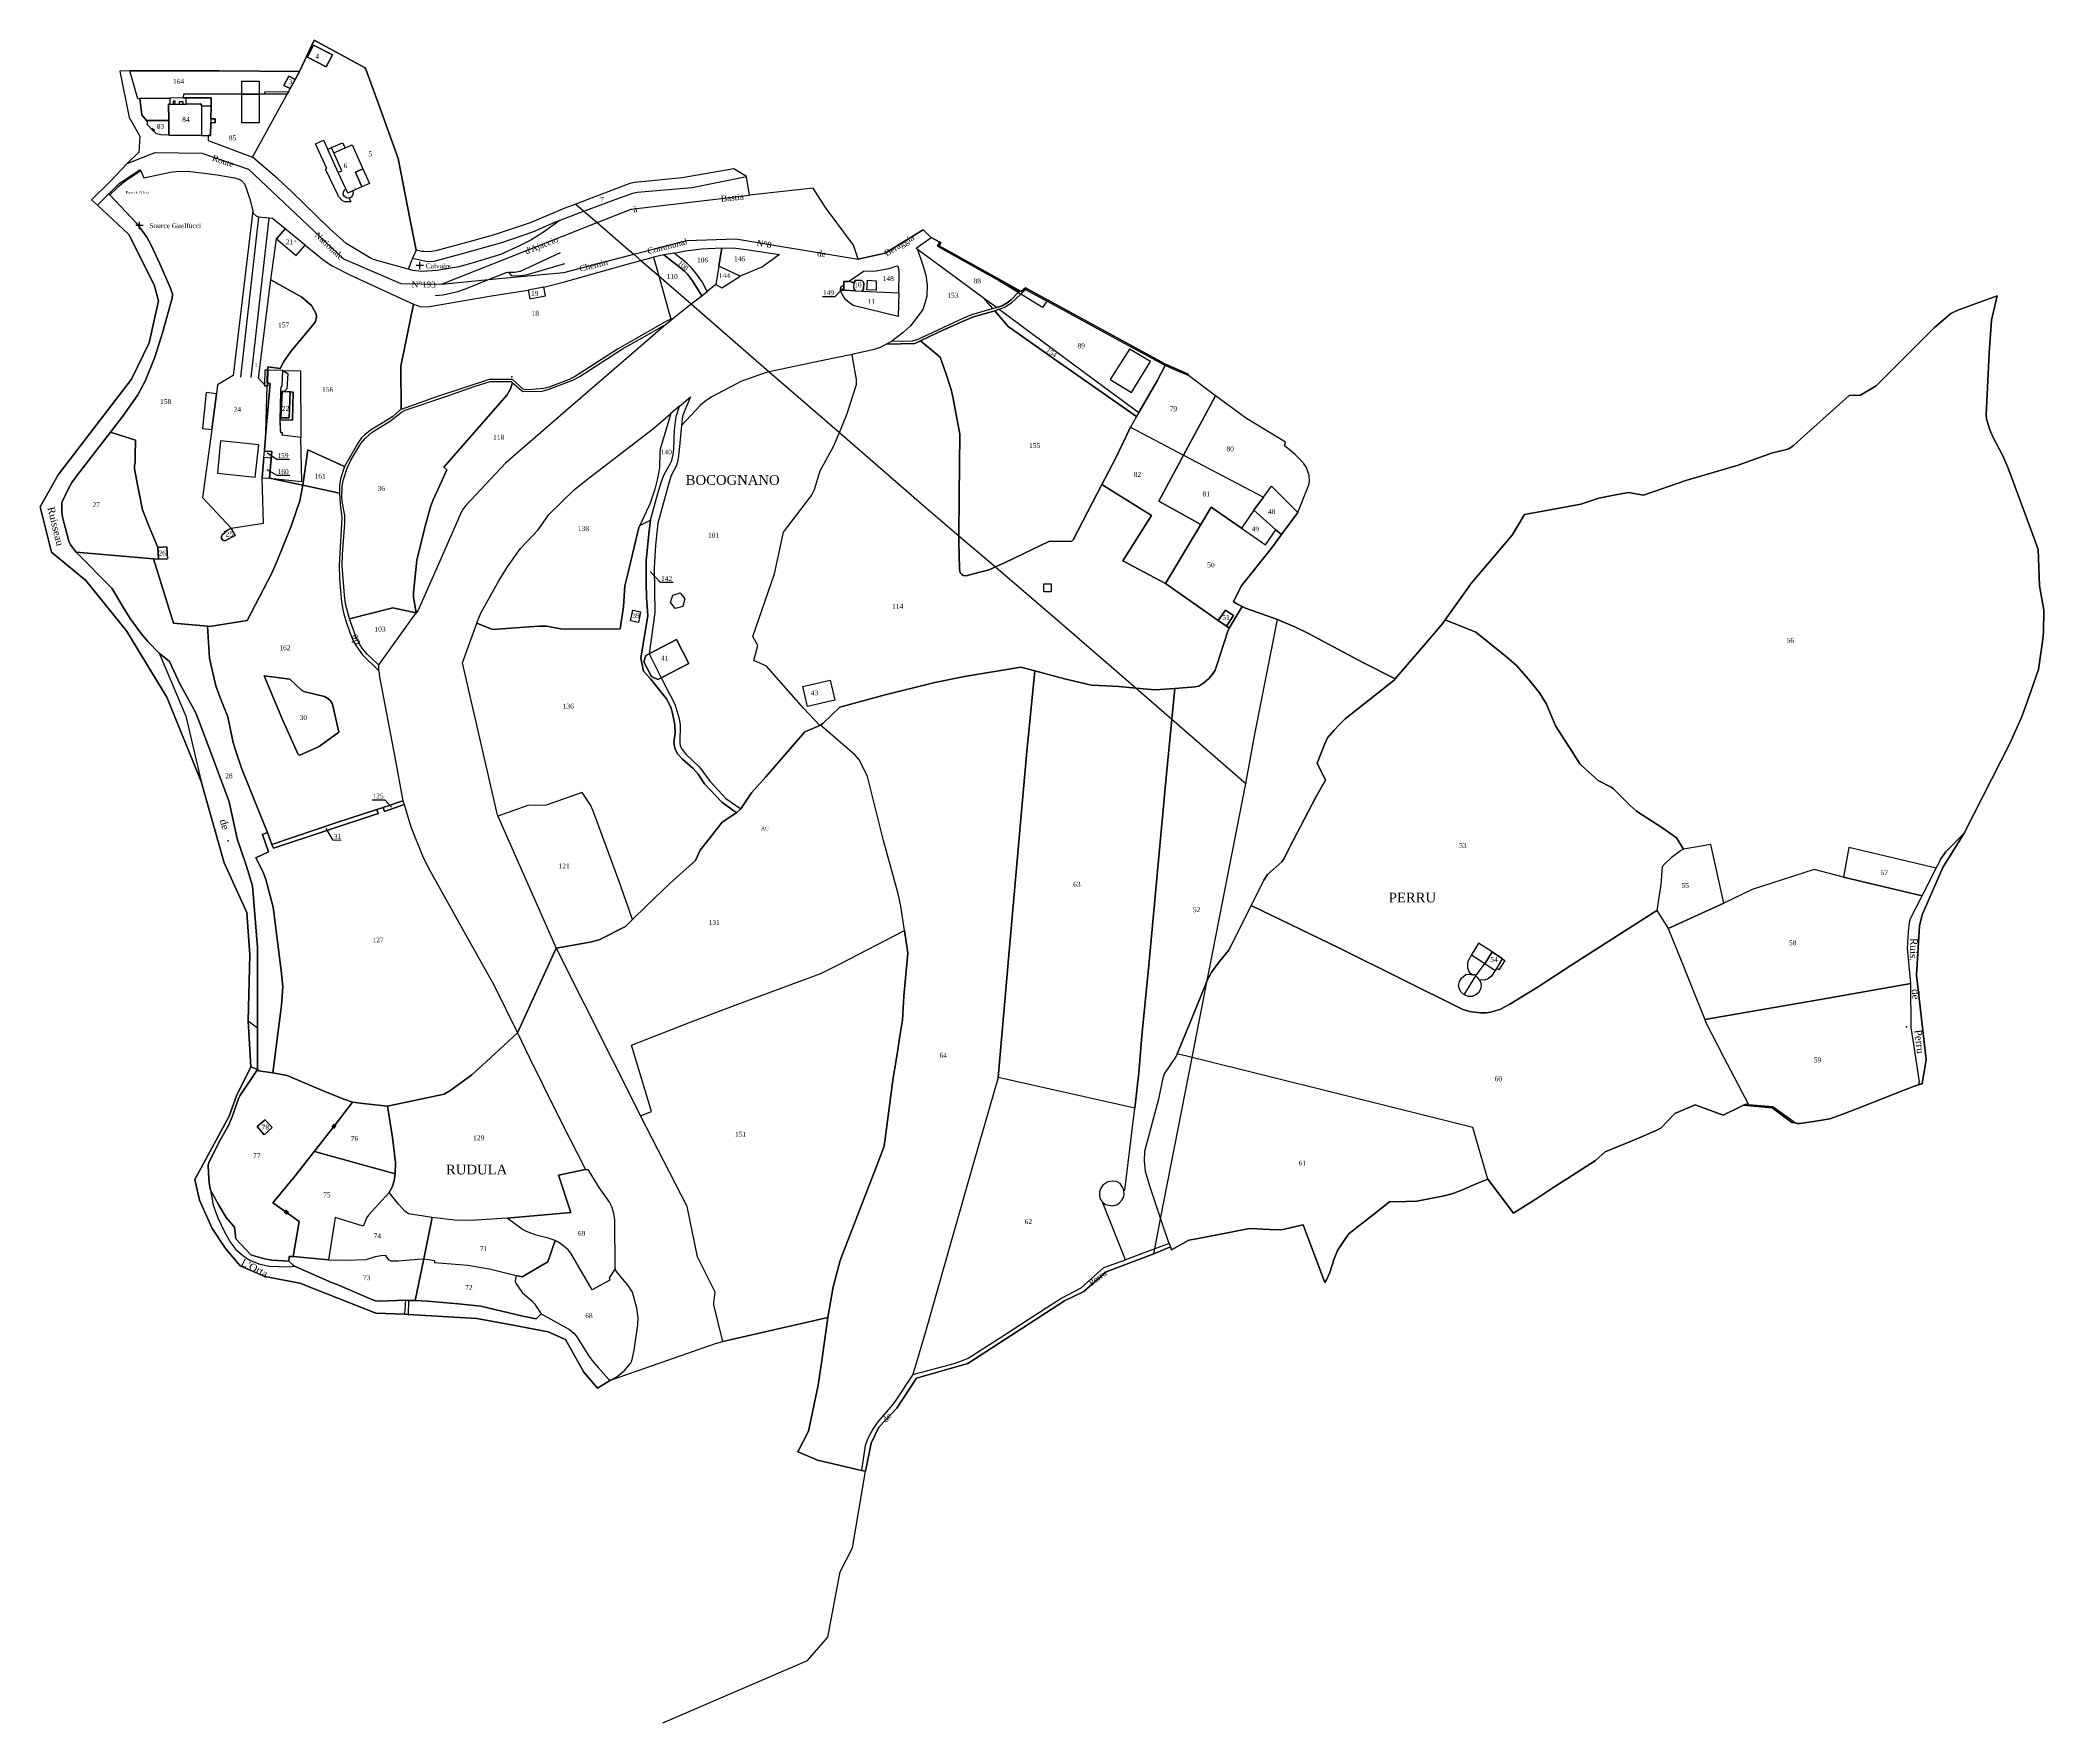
# Model space of a CAD drawing. Extents: x 1207467 to 1208291, y 6153956 to 6154648.
import ezdxf

# ---------------------------------------------------------------- set-up
doc = ezdxf.new("R2010")
doc.units = 0
doc.linetypes.add('CONTINU', pattern=[0])
doc.layers.get('0').update_dxf_attribs({"linetype": 'CONTINU'})
for name, color, linetype in [('1FLECHEFL', 7, 'CONTINU'), ('1LIEUDIT', 7, 'CONTINU'), ('1PARCELLE', 7, 'CONTINU'), ('1SECTION', 7, 'CONTINU'), ('1SUBDSECT', 7, 'CONTINU'), ('1TRONFLUV', 7, 'CONTINU'), ('1TROUPARCELLE', 7, 'CONTINU'), ('1ZONCOMM', 7, 'CONTINU'), ('3BATIDUR', 7, 'CONTINU'), ('3BATILEGER', 7, 'CONTINU'), ('3CADB', 7, 'CONTINU'), ('3CALVAIRE', 7, 'CONTINU'), ('3CALVAIRETEX', 7, 'CONTINU'), ('3CHEMIN', 7, 'CONTINU'), ('3EAU', 7, 'CONTINU'), ('3EDF', 7, 'CONTINU'), ('3ENSIMMO', 7, 'CONTINU'), ('3FISCLINE', 7, 'CONTINUOUS'), ('3FLECHEPAR', 7, 'CONTINU'), ('3LIEUDITTEX', 7, 'CONTINU'), ('3LIMNONPARC', 7, 'CONTINU'), ('3MURMI', 7, 'CONTINU'), ('3MURNONMI', 7, 'CONTINU'), ('3NUMVOIE', 7, 'CONTINU'), ('3PARCELLETEX', 7, 'CONTINU'), ('3PISCINE', 7, 'CONTINUOUS'), ('3PONT', 7, 'CONTINU'), ('3SENTIER', 7, 'CONTINU'), ('3SENTIERTEX', 7, 'CONTINU'), ('3TOPOLINE', 7, 'CONTINU'), ('3TRONFLUVTEX', 7, 'CONTINU'), ('3ZONCOMMTEX', 7, 'CONTINU')]:
    doc.layers.add(name, color=color, linetype=linetype)
doc.styles.get("Standard").update_dxf_attribs({"font": 'Times New Roman'})

# ---------------------------------------------------------------- blocks, each defined once
blk = doc.blocks.new('MURMI')
for p, q in [((-0.75, 0.5), (0.75, 0.5)), ((-0.75, -0.5), (0.75, -0.5))]:
    blk.add_line(p, q)
blk = doc.blocks.new('FLECHRU1')
blk.add_point((0, 0))
blk = doc.blocks.new('CADORDB')
blk.add_point((0, 0))
blk = doc.blocks.new('MURNOMI')
blk.add_line((-0.75, 0.5), (0.75, 0.5))
blk = doc.blocks.new('DETATOPO')
for points in [[(-1.5, 0), (1.5, 0)], [(0, -1.5), (0, 1.5)]]:
    blk.add_lwpolyline(points)

msp = doc.modelspace()

# ---------------------------------------------------------------- linework, layer by layer
at = {"layer": '1LIEUDIT'}
for points in [[(1207787.67, 6154366.74), (1207788.78, 6154367.58), (1207795.51, 6154374.05), (1207814.16, 6154379.2), (1207834.59, 6154384.26), (1207846.85, 6154386.64), (1207870.05, 6154390.48), (1207875.71, 6154388.99), (1207888, 6154385.74), (1207899.09, 6154383.18), (1207905.34, 6154382.85), (1207910.23, 6154382.65), (1207917.35, 6154381.97), (1207925.14, 6154381.24), (1207933.28, 6154381.82), (1207941.7, 6154382.42), (1207943.11, 6154382.79), (1207945.23, 6154384.14), (1207947.25, 6154385.83), (1207948.84, 6154387.65), (1207949.91, 6154389.34), (1207950.63, 6154391.35), (1207955.09, 6154405.35), (1207955.68, 6154406.54), (1207960.94, 6154415.56), (1207959.12, 6154416.41), (1207957.41, 6154417.39), (1207960.6, 6154423.85), (1207973.09, 6154439.44), (1207977.13, 6154445.06), (1207983.88, 6154454.15), (1207988.41, 6154465.51), (1207988.66, 6154466.89), (1207988.54, 6154469.31), (1207987.41, 6154472.7), (1207986.16, 6154474.5), (1207984.54, 6154476.26), (1207982.76, 6154477.94), (1207980.28, 6154480.1), (1207978.33, 6154481.51), (1207978.75, 6154483.07), (1207962.7, 6154492.83), (1207950, 6154502.18), (1207938.95, 6154510.46), (1207938.56, 6154511.15), (1207929.45, 6154515.11), (1207871.87, 6154546.48), (1207870.14, 6154545.1), (1207836.41, 6154563.83), (1207837.06, 6154565.11), (1207836.64, 6154565.35), (1207833.07, 6154567.22), (1207829.86, 6154570.33), (1207814.25, 6154560.83), (1207803.09, 6154558.34), (1207801.23, 6154564.06), (1207789.68, 6154579.64), (1207784.62, 6154587.56), (1207758.45, 6154584.71), (1207757.13, 6154592.28), (1207751.95, 6154595.49), (1207730.8, 6154591.76), (1207711.32, 6154589.82), (1207709.27, 6154589.39), (1207691.99, 6154582.92), (1207686.96, 6154581.01), (1207682.57, 6154579.35), (1207668.29, 6154573.22), (1207652.98, 6154568.21), (1207643.62, 6154565.59), (1207629.51, 6154561.82), (1207626.9, 6154561.34), (1207623.7, 6154561.47), (1207621.35, 6154562.02), (1207618.92, 6154574.36), (1207614, 6154599.72), (1207605.9, 6154622.23), (1207600.7, 6154636.41), (1207600.16, 6154637.09), (1207579.38, 6154648.44), (1207573.46, 6154635.58), (1207540.4, 6154635.82), (1207508.35, 6154635.79), (1207503.72, 6154635.78), (1207499.59, 6154635.7), (1207503.42, 6154616.54), (1207507.79, 6154608.95), (1207507.32, 6154602.29), (1207502.62, 6154597.67), (1207495.49, 6154590.2), (1207487.97, 6154582.67), (1207490.36, 6154580.54), (1207503.25, 6154568.44), (1207513.72, 6154547.77), (1207515.51, 6154541.15), (1207511.56, 6154523.87), (1207504.3, 6154509), (1207474.22, 6154469.65), (1207466.76, 6154456.47), (1207471.4, 6154437.84), (1207485.62, 6154426.23), (1207502.26, 6154405.48), (1207518.89, 6154378.15), (1207533.02, 6154343.46), (1207542.43, 6154310.09), (1207551.75, 6154289.59), (1207553.06, 6154272.31), (1207552.35, 6154245.16), (1207553.36, 6154226.24), (1207556.21, 6154225.02), (1207556.55, 6154224.6), (1207562.52, 6154223.65), (1207568.38, 6154222.58), (1207584.04, 6154215.85), (1207592.12, 6154212.73), (1207595.26, 6154211.68), (1207599.6, 6154211.04), (1207609.58, 6154210.02), (1207632.87, 6154214.91), (1207635.29, 6154216.25), (1207644.32, 6154222.95), (1207650.16, 6154228.29), (1207663.02, 6154240.23), (1207678.98, 6154274.94), (1207693.59, 6154277.58), (1207696.87, 6154278.52), (1207707.43, 6154283.9), (1207710.37, 6154286.79), (1207715.94, 6154292.28), (1207725.87, 6154301.7), (1207736.29, 6154311.05), (1207738.21, 6154315.26), (1207741.78, 6154320.01), (1207747.18, 6154326.77), (1207753.19, 6154330.78), (1207754.86, 6154332.35), (1207759.23, 6154338.83), (1207765.12, 6154345.38), (1207781.19, 6154363.99), (1207787.36, 6154366.6), (1207787.67, 6154366.74)], [(1207787.67, 6154366.74), (1207788.78, 6154367.58), (1207795.51, 6154374.05), (1207814.16, 6154379.2), (1207834.59, 6154384.26), (1207846.85, 6154386.64), (1207870.05, 6154390.48), (1207875.71, 6154388.99), (1207888, 6154385.74), (1207899.09, 6154383.18), (1207905.34, 6154382.85), (1207910.23, 6154382.65), (1207917.35, 6154381.97), (1207925.14, 6154381.24), (1207933.28, 6154381.82), (1207941.7, 6154382.42), (1207943.11, 6154382.79), (1207945.23, 6154384.14), (1207947.25, 6154385.83), (1207948.84, 6154387.65), (1207949.91, 6154389.34), (1207950.63, 6154391.35), (1207955.09, 6154405.35), (1207955.68, 6154406.54), (1207960.94, 6154415.56), (1207962.4, 6154414.87), (1207975.57, 6154410.1), (1207982.87, 6154407.03), (1207987.97, 6154404.52), (1208010.83, 6154392.35), (1208023.84, 6154385.73), (1208037.48, 6154401.49), (1208043.1, 6154408.04), (1208044.49, 6154409.97), (1208053.71, 6154423.06), (1208054.9, 6154424.63), (1208072.01, 6154444.83), (1208074.1, 6154448.19), (1208077.09, 6154453.34), (1208086.14, 6154454.93), (1208100.22, 6154457.58), (1208107.62, 6154460.06), (1208114.46, 6154461.38), (1208119.76, 6154462.4), (1208125.95, 6154461.27), (1208143.43, 6154467.36), (1208164.96, 6154473.64), (1208179.02, 6154478.68), (1208183.66, 6154479.78), (1208185.78, 6154480.28), (1208187.47, 6154481.54), (1208190.58, 6154484.29), (1208210.58, 6154502.29), (1208215.24, 6154502.46), (1208221.62, 6154506.31), (1208245.47, 6154530.06), (1208252.32, 6154535.95), (1208255.27, 6154537.3), (1208271.35, 6154543.28), (1208269.07, 6154533.31), (1208268.1, 6154519.73), (1208266.86, 6154494.27), (1208266.98, 6154492.72), (1208268.35, 6154488.13), (1208269.69, 6154484.97), (1208273.74, 6154477.48), (1208275.91, 6154472.37), (1208286.52, 6154443.84), (1208288.25, 6154438.96), (1208288.8, 6154423.94), (1208290.61, 6154413.94), (1208290.46, 6154404.99), (1208290.23, 6154402.06), (1208288.32, 6154389.63), (1208285.39, 6154380.89), (1208281.65, 6154370.55), (1208276.67, 6154359.41), (1208265.48, 6154337.34), (1208261.82, 6154330.11), (1208257.85, 6154322.28), (1208249.08, 6154308.12), (1208240.61, 6154288.67), (1208239.47, 6154284.12), (1208238.18, 6154263.9), (1208242.24, 6154229.13), (1208240.62, 6154219.25), (1208239.07, 6154218.77), (1208237.05, 6154218.07), (1208232.07, 6154216.11), (1208225.07, 6154213.41), (1208213.98, 6154209.04), (1208207.54, 6154206.56), (1208202.61, 6154204.77), (1208196.86, 6154203.9), (1208190.23, 6154202.85), (1208189.22, 6154202.82), (1208188.49, 6154203.16), (1208186.91, 6154203.26), (1208178.86, 6154209.37), (1208167.1, 6154210.36), (1208166.02, 6154209.82), (1208158.7, 6154206.25), (1208147.19, 6154210.59), (1208138.8, 6154206.96), (1208133.08, 6154200.98), (1208131.19, 6154200.04), (1208122.27, 6154196.19), (1208110.26, 6154191.17), (1208106.28, 6154187.65), (1208094.71, 6154180.25), (1208089.97, 6154177.21), (1208082.49, 6154172.37), (1208072.59, 6154165.99), (1208062.03, 6154179.97), (1208057.2, 6154178.01), (1208051.53, 6154175.63), (1208048.03, 6154174.17), (1208045.62, 6154173.49), (1208043.35, 6154173.02), (1208032.78, 6154170.91), (1208028.33, 6154170.75), (1208021.6, 6154170.69), (1208014.95, 6154165.43), (1208004.91, 6154157.6), (1208003.71, 6154156), (1208001.57, 6154152.75), (1208000.22, 6154150.66), (1207998.84, 6154147.23), (1207996.99, 6154141.59), (1207995.63, 6154138.63), (1207994.95, 6154137.5), (1207990.54, 6154149.11), (1207986.02, 6154161.14), (1207977.2, 6154159.13), (1207972.19, 6154159.26), (1207967.06, 6154159.56), (1207964, 6154159.65), (1207955.6, 6154158.1), (1207942.17, 6154155.48), (1207939.09, 6154154.92), (1207931.93, 6154150.99), (1207931.53, 6154152.19), (1207924.67, 6154149.28), (1207905, 6154141.88), (1207895.87, 6154133.75), (1207887.88, 6154130.01), (1207848.25, 6154104.19), (1207827.06, 6154098.2), (1207818.99, 6154085.86), (1207811.55, 6154078.03), (1207808.42, 6154071.46), (1207806.06, 6154059.93), (1207804.45, 6154060.16), (1207786.41, 6154064.49), (1207782.56, 6154066.04), (1207778.32, 6154067.86), (1207782.72, 6154076.29), (1207786.65, 6154095.33), (1207788.11, 6154105.35), (1207790.58, 6154123.1), (1207792.85, 6154135.68), (1207795.73, 6154146.47), (1207798.82, 6154154.81), (1207810.33, 6154184.53), (1207813.83, 6154193.59), (1207817.47, 6154221.66), (1207819.29, 6154232.18), (1207820.05, 6154237.92), (1207821.32, 6154245.36), (1207821.88, 6154255.3), (1207823.5, 6154272.87), (1207822.19, 6154282.26), (1207820.7, 6154292.25), (1207819.6, 6154297.28), (1207813.49, 6154319.23), (1207806.9, 6154345.53), (1207803.61, 6154352.32), (1207801.83, 6154354.38), (1207787.67, 6154366.74)], [(1207553.36, 6154226.24), (1207547.48, 6154214.25), (1207544.51, 6154205.92), (1207530.41, 6154179.86), (1207532.27, 6154171.38), (1207537.41, 6154160.02), (1207543.01, 6154151.44), (1207549.01, 6154144.38), (1207559.18, 6154139.89), (1207573.55, 6154137.26), (1207604.82, 6154124.89), (1207616.54, 6154124.47), (1207618.05, 6154124.38), (1207646.26, 6154122.7), (1207661.29, 6154119.95), (1207675.62, 6154117.21), (1207682.78, 6154114.04), (1207690.34, 6154100.68), (1207695.98, 6154094.08), (1207701.27, 6154097.26), (1207744.5, 6154112.46), (1207747.51, 6154113.24), (1207790.58, 6154123.1), (1207792.85, 6154135.68), (1207795.73, 6154146.47), (1207798.82, 6154154.81), (1207810.33, 6154184.53), (1207813.83, 6154193.59), (1207817.47, 6154221.66), (1207819.29, 6154232.18), (1207820.05, 6154237.92), (1207821.32, 6154245.36), (1207821.88, 6154255.3), (1207823.5, 6154272.87), (1207822.19, 6154282.26), (1207820.7, 6154292.25), (1207819.6, 6154297.28), (1207813.49, 6154319.23), (1207806.9, 6154345.53), (1207803.61, 6154352.32), (1207801.83, 6154354.38), (1207787.67, 6154366.74), (1207787.36, 6154366.6), (1207781.19, 6154363.99), (1207765.12, 6154345.38), (1207759.23, 6154338.83), (1207754.86, 6154332.35), (1207753.19, 6154330.78), (1207747.18, 6154326.77), (1207741.78, 6154320.01), (1207738.21, 6154315.26), (1207736.29, 6154311.05), (1207725.87, 6154301.7), (1207715.94, 6154292.28), (1207710.37, 6154286.79), (1207707.43, 6154283.9), (1207696.87, 6154278.52), (1207693.59, 6154277.58), (1207678.98, 6154274.94), (1207663.02, 6154240.23), (1207650.16, 6154228.29), (1207644.32, 6154222.95), (1207635.29, 6154216.25), (1207632.87, 6154214.91), (1207609.58, 6154210.02), (1207599.6, 6154211.04), (1207595.26, 6154211.68), (1207592.12, 6154212.73), (1207584.04, 6154215.85), (1207568.38, 6154222.58), (1207562.52, 6154223.65), (1207556.55, 6154224.6), (1207556.21, 6154225.02), (1207553.36, 6154226.24)]]:
    msp.add_lwpolyline(points, close=True, dxfattribs=at)
at = {"layer": '1PARCELLE'}
for points in [[(1207604.26, 6154558.09), (1207602.9, 6154558.6), (1207592.56, 6154564.75), (1207585.84, 6154570.79), (1207570.23, 6154586.08), (1207564.36, 6154591.46), (1207554.11, 6154600.23), (1207568.37, 6154626.24), (1207568.84, 6154627.09), (1207569.64, 6154628.57), (1207571.61, 6154632.19), (1207573.46, 6154635.58), (1207579.38, 6154648.44), (1207600.16, 6154637.09), (1207600.7, 6154636.41), (1207605.9, 6154622.23), (1207614, 6154599.72), (1207618.92, 6154574.36), (1207621.35, 6154562.02), (1207619.89, 6154558.69), (1207618.15, 6154554.27), (1207604.26, 6154558.09)], [(1207576.65, 6154641.37), (1207579.18, 6154646.37), (1207587.01, 6154642.39), (1207584.35, 6154637.41), (1207576.65, 6154641.37)], [(1207571.61, 6154632.19), (1207569.08, 6154633.55), (1207566.99, 6154629.81), (1207569.64, 6154628.57), (1207568.84, 6154627.09), (1207568.37, 6154626.24), (1207559.06, 6154626.23), (1207525.67, 6154626.2), (1207525.65, 6154624.72), (1207520.09, 6154624.61), (1207507.84, 6154624.37), (1207506.89, 6154624.31), (1207503.72, 6154635.78), (1207508.35, 6154635.79), (1207540.4, 6154635.82), (1207573.46, 6154635.58), (1207571.61, 6154632.19)], [(1207571.61, 6154632.19), (1207569.08, 6154633.55), (1207566.99, 6154629.81), (1207569.64, 6154628.57), (1207571.61, 6154632.19)], [(1207525.65, 6154624.72), (1207520.09, 6154624.61), (1207507.84, 6154624.37), (1207508.55, 6154617.76), (1207510.58, 6154615.31), (1207519.71, 6154615.38), (1207519.7, 6154609.37), (1207533.12, 6154609.26), (1207535.84, 6154609.25), (1207536.79, 6154609.18), (1207536.94, 6154614.48), (1207538.7, 6154614.47), (1207538.7, 6154616.05), (1207536.97, 6154615.98), (1207537.08, 6154621.23), (1207537.16, 6154624.7), (1207526.76, 6154624.71), (1207525.65, 6154624.72)], [(1207568.37, 6154626.24), (1207559.06, 6154626.23), (1207525.67, 6154626.2), (1207525.65, 6154624.72), (1207526.76, 6154624.71), (1207537.16, 6154624.7), (1207537.08, 6154621.23), (1207536.97, 6154615.98), (1207538.7, 6154616.05), (1207538.7, 6154614.47), (1207536.94, 6154614.48), (1207536.79, 6154609.18), (1207535.84, 6154609.25), (1207535.89, 6154607.17), (1207554.11, 6154600.23), (1207568.37, 6154626.24)], [(1207519.7, 6154609.37), (1207516.37, 6154609.4), (1207514.61, 6154609.91), (1207513.06, 6154611.31), (1207510.89, 6154613.56), (1207510.97, 6154614.84), (1207510.58, 6154615.31), (1207519.71, 6154615.38), (1207519.7, 6154609.37)], [(1207580.03, 6154605.76), (1207583.25, 6154607.21), (1207585.04, 6154603.49), (1207586.6, 6154604.19), (1207591.11, 6154606.22), (1207592.13, 6154604.1), (1207595.03, 6154605.33), (1207599.46, 6154595.49), (1207596.49, 6154594.06), (1207599.1, 6154588.1), (1207595.32, 6154586.5), (1207595.46, 6154585.45), (1207595.26, 6154584.55), (1207594.71, 6154583.9), (1207593.9, 6154583.42), (1207594.54, 6154581.95), (1207592.02, 6154581.86), (1207591.15, 6154582.29), (1207589.46, 6154584.14), (1207589.13, 6154584.81), (1207584.04, 6154595.3), (1207584.61, 6154595.63), (1207580.03, 6154605.76)], [(1207535.53, 6154407.4), (1207521.62, 6154408.58), (1207513.33, 6154435.07), (1207515.39, 6154434.99), (1207519.16, 6154435.1), (1207518.85, 6154440), (1207515.17, 6154439.72), (1207511.73, 6154447.98), (1207508.88, 6154455.22), (1207506.97, 6154464.83), (1207505.64, 6154472.16), (1207505.64, 6154473.5), (1207505.85, 6154474.77), (1207505.81, 6154477.59), (1207506.03, 6154483.83), (1207495.74, 6154487.13), (1207500.81, 6154493.71), (1207506.98, 6154502.52), (1207509.97, 6154508.1), (1207513.99, 6154518.06), (1207517.05, 6154528.02), (1207521.11, 6154542.28), (1207521.23, 6154543.89), (1207520.37, 6154546.47), (1207516, 6154556.36), (1207512.31, 6154564.34), (1207510.7, 6154567.37), (1207508.86, 6154569.91), (1207506.34, 6154573.09), (1207495.4, 6154584.75), (1207494.98, 6154585.21), (1207499.1, 6154589.25), (1207507.94, 6154595.22), (1207508.18, 6154594.66), (1207509.45, 6154591.72), (1207520.41, 6154594.08), (1207523.88, 6154594.48), (1207528.42, 6154594.45), (1207534.37, 6154593.75), (1207539.51, 6154593.05), (1207546.71, 6154591.83), (1207548.16, 6154591.43), (1207549.55, 6154590.69), (1207550.78, 6154589.3), (1207551.68, 6154587.06), (1207552.95, 6154583), (1207554.22, 6154578.23), (1207546.15, 6154510.49), (1207539.74, 6154506.72), (1207539.27, 6154502.92), (1207537.42, 6154488.3), (1207533.57, 6154460.33), (1207545.3, 6154447.75), (1207558.68, 6154449.7), (1207558.04, 6154468.35), (1207561.12, 6154468.26), (1207574.73, 6154465.37), (1207573.52, 6154458.99), (1207571.96, 6154454.14), (1207570.02, 6154448.58), (1207564.28, 6154434.21), (1207561.87, 6154428.95), (1207556.88, 6154419.22), (1207551.84, 6154409.79), (1207536.39, 6154407.33), (1207535.53, 6154407.4)], [(1207621.35, 6154562.02), (1207619.89, 6154558.69), (1207626, 6154557.43), (1207628.85, 6154557.5), (1207641.43, 6154560.91), (1207656.6, 6154565.24), (1207669.38, 6154569.51), (1207678.44, 6154573.6), (1207680.63, 6154574.44), (1207688.82, 6154577.57), (1207690.3, 6154578.13), (1207704.31, 6154583.3), (1207710.47, 6154585.47), (1207712.22, 6154585.88), (1207734.8, 6154587.86), (1207757.13, 6154592.28), (1207751.95, 6154595.49), (1207730.8, 6154591.76), (1207711.32, 6154589.82), (1207709.27, 6154589.39), (1207691.99, 6154582.92), (1207686.96, 6154581.01), (1207682.57, 6154579.35), (1207668.29, 6154573.22), (1207652.98, 6154568.21), (1207643.62, 6154565.59), (1207629.51, 6154561.82), (1207626.9, 6154561.34), (1207624.59, 6154561.44), (1207623.7, 6154561.47), (1207621.35, 6154562.02)], [(1207558.8, 6154476.75), (1207559.03, 6154479.34), (1207559.09, 6154480.06), (1207559.35, 6154483.25), (1207559.64, 6154486.86), (1207561.29, 6154507.23), (1207560.31, 6154507.45), (1207560.39, 6154506.29), (1207559.47, 6154506.22), (1207556.61, 6154509.46), (1207561.65, 6154549.89), (1207563.94, 6154566.63), (1207567.46, 6154570.83), (1207562.27, 6154575.08), (1207560.87, 6154575.22), (1207556.75, 6154575.63), (1207555.68, 6154576.01), (1207554.52, 6154577.06), (1207554.22, 6154578.23), (1207546.15, 6154510.49), (1207539.74, 6154506.72), (1207539.27, 6154502.92), (1207537.42, 6154488.3), (1207533.57, 6154460.33), (1207545.3, 6154447.75), (1207558.68, 6154449.7), (1207558.04, 6154468.35), (1207558.8, 6154476.75)], [(1207561.12, 6154468.26), (1207561.77, 6154476.53), (1207561.99, 6154479.27), (1207559.03, 6154479.34), (1207559.09, 6154480.06), (1207559.35, 6154483.25), (1207559.64, 6154486.86), (1207561.29, 6154507.23), (1207560.31, 6154507.45), (1207560.4, 6154513.26), (1207560.41, 6154514.02), (1207565.46, 6154513.38), (1207567.03, 6154516.26), (1207569.81, 6154520.43), (1207579.32, 6154531.77), (1207580.01, 6154532.72), (1207580.41, 6154534.61), (1207580.26, 6154535.79), (1207578.41, 6154539.26), (1207576.27, 6154541.11), (1207574.33, 6154542.69), (1207561.65, 6154549.89), (1207563.94, 6154566.63), (1207572.11, 6154559.85), (1207575.69, 6154564.09), (1207580.75, 6154559.96), (1207584.07, 6154557.38), (1207586.81, 6154555.63), (1207594.33, 6154551.71), (1207620.27, 6154539.88), (1207615.07, 6154514.38), (1207615.2, 6154496.46), (1207614.64, 6154496.25), (1207611.79, 6154493.66), (1207608.78, 6154491.65), (1207602.64, 6154488.02), (1207600.29, 6154486.15), (1207598.97, 6154484.92), (1207597.7, 6154483.13), (1207591.96, 6154473.11), (1207576.87, 6154479.94), (1207574.73, 6154465.37), (1207561.12, 6154468.26)], [(1207575.69, 6154564.09), (1207567.46, 6154570.83), (1207563.94, 6154566.63), (1207572.11, 6154559.85), (1207575.69, 6154564.09)], [(1207859.99, 6154538.48), (1207854.5, 6154542.49), (1207827.96, 6154561.99), (1207827.49, 6154562.25), (1207826.95, 6154562.87), (1207833.07, 6154567.22), (1207836.64, 6154565.35), (1207835.69, 6154563.65), (1207860.95, 6154549.54), (1207861.82, 6154549.05), (1207869.23, 6154544.9), (1207868.9, 6154544.57), (1207865.95, 6154541.6), (1207864.43, 6154540.39), (1207862.24, 6154539.11), (1207859.99, 6154538.48)], [(1207667.39, 6154545.59), (1207668.12, 6154542.08), (1207674.61, 6154543.3), (1207673.85, 6154546.8), (1207682.32, 6154549.05), (1207708.65, 6154556.41), (1207713.82, 6154557.79), (1207718.94, 6154559.15), (1207721.1, 6154551.47), (1207726.12, 6154533.65), (1207724.24, 6154532.86), (1207704.2, 6154521.27), (1207686.43, 6154509.91), (1207684.22, 6154508.9), (1207676.1, 6154505.72), (1207673.92, 6154505.18), (1207669.15, 6154504.69), (1207666.26, 6154504.61), (1207665.33, 6154504.83), (1207660.99, 6154508.91), (1207651.37, 6154508.85), (1207629.8, 6154501.76), (1207615.2, 6154496.46), (1207615.07, 6154514.38), (1207620.27, 6154539.88), (1207623.28, 6154538.8), (1207626.81, 6154538.89), (1207652.35, 6154543.19), (1207659.4, 6154544.42), (1207667.39, 6154545.59)], [(1207718.94, 6154559.15), (1207721.1, 6154551.47), (1207726.12, 6154533.65), (1207726.85, 6154533.96), (1207734.43, 6154539.91), (1207738.8, 6154543.32), (1207734.95, 6154549.49), (1207732.94, 6154552.11), (1207731.64, 6154553.35), (1207729.54, 6154555.19), (1207723.27, 6154560.16), (1207718.94, 6154559.15)], [(1207723.27, 6154560.16), (1207729.54, 6154555.19), (1207731.64, 6154553.35), (1207732.94, 6154552.11), (1207734.95, 6154549.49), (1207738.8, 6154543.32), (1207741.02, 6154545.06), (1207738.93, 6154548.95), (1207736.14, 6154552.93), (1207734.57, 6154554.83), (1207732.65, 6154556.66), (1207727.41, 6154560.83), (1207723.27, 6154560.16)], [(1207741.02, 6154545.06), (1207738.93, 6154548.95), (1207736.14, 6154552.93), (1207734.57, 6154554.83), (1207732.65, 6154556.66), (1207727.41, 6154560.83), (1207732.1, 6154561.7), (1207738.69, 6154562.56), (1207747.1, 6154562.98), (1207745.86, 6154555.52), (1207744.6, 6154547.85), (1207741.02, 6154545.06)], [(1207754.53, 6154551.41), (1207745.86, 6154555.52), (1207744.6, 6154547.85), (1207747.05, 6154546.59), (1207754.53, 6154551.41)], [(1207747.1, 6154562.98), (1207752.85, 6154562.85), (1207757.11, 6154562.37), (1207770.74, 6154560.26), (1207763.78, 6154555.22), (1207754.53, 6154551.41), (1207745.86, 6154555.52), (1207747.1, 6154562.98)], [(1207804.77, 6154545.24), (1207819.79, 6154544.55), (1207820.01, 6154552.8), (1207819.82, 6154554.33), (1207819.51, 6154555.26), (1207818.92, 6154555.49), (1207815.74, 6154554.39), (1207813.34, 6154553.88), (1207810.53, 6154553.41), (1207805.32, 6154553.2), (1207799.49, 6154549.26), (1207801.33, 6154548.67), (1207802.07, 6154549.65), (1207804.58, 6154549.55), (1207805.2, 6154549.06), (1207805.43, 6154548.49), (1207805.35, 6154545.94), (1207804.77, 6154545.24)], [(1207859.99, 6154538.48), (1207854.5, 6154542.49), (1207827.96, 6154561.99), (1207827.49, 6154562.25), (1207829.51, 6154556.25), (1207830.94, 6154551.77), (1207831.46, 6154547.72), (1207831.29, 6154543.18), (1207830.71, 6154540.62), (1207829.68, 6154537.63), (1207827.4, 6154534.43), (1207824.68, 6154530.95), (1207821.64, 6154528.16), (1207816.93, 6154524.56), (1207825.6, 6154524.7), (1207827.79, 6154525.43), (1207846.55, 6154534.17), (1207849.82, 6154535.56), (1207858.36, 6154538.04), (1207859.99, 6154538.48)], [(1207560.31, 6154507.45), (1207560.39, 6154506.29), (1207559.47, 6154506.22), (1207556.61, 6154509.46), (1207561.65, 6154549.89), (1207574.33, 6154542.69), (1207576.27, 6154541.11), (1207578.41, 6154539.26), (1207580.26, 6154535.79), (1207580.41, 6154534.61), (1207580.01, 6154532.72), (1207579.32, 6154531.77), (1207569.81, 6154520.43), (1207567.03, 6154516.26), (1207565.46, 6154513.38), (1207560.41, 6154514.02), (1207560.4, 6154513.26), (1207560.31, 6154507.45)], [(1207667.39, 6154545.59), (1207668.12, 6154542.08), (1207674.61, 6154543.3), (1207673.85, 6154546.8), (1207667.39, 6154545.59)], [(1207797.27, 6154547.83), (1207797.15, 6154545.6), (1207795.9, 6154545.65), (1207795.99, 6154546.92), (1207797.27, 6154547.83)], [(1207804.77, 6154545.24), (1207805.35, 6154545.94), (1207805.43, 6154548.49), (1207805.2, 6154549.06), (1207804.58, 6154549.55), (1207802.07, 6154549.65), (1207801.33, 6154548.67), (1207799.49, 6154549.26), (1207799.25, 6154549.1), (1207797.27, 6154549.15), (1207797.27, 6154547.83), (1207797.15, 6154545.6), (1207801.97, 6154545.37), (1207804.77, 6154545.24)], [(1207804.77, 6154545.24), (1207819.79, 6154544.55), (1207819.57, 6154534.81), (1207801.07, 6154539.29), (1207799.01, 6154540.74), (1207797.96, 6154541.81), (1207796.72, 6154543.64), (1207796.07, 6154544.95), (1207795.9, 6154545.65), (1207797.15, 6154545.6), (1207801.97, 6154545.37), (1207804.77, 6154545.24)], [(1207861.11, 6154537.73), (1207896.09, 6154511.78), (1207918.5, 6154495.24), (1207926.07, 6154508.24), (1207929.36, 6154514.59), (1207907.51, 6154526.43), (1207884.23, 6154539.11), (1207880.68, 6154541.07), (1207871.96, 6154545.87), (1207869.96, 6154543.99), (1207865.95, 6154540.21), (1207864.23, 6154539.06), (1207862.99, 6154538.38), (1207861.11, 6154537.73)], [(1208159, 6154293.53), (1208153.67, 6154317.56), (1208142.44, 6154315.71), (1208139.54, 6154320.35), (1208133.93, 6154324.39), (1208123.05, 6154331.32), (1208120.65, 6154333.5), (1208113.69, 6154340.5), (1208112.67, 6154341.19), (1208107.28, 6154344), (1208102.03, 6154348.69), (1208099.84, 6154350.85), (1208096.46, 6154355.94), (1208089.84, 6154366.42), (1208086.17, 6154375.32), (1208083.2, 6154380.04), (1208078.72, 6154385.66), (1208073.8, 6154391.24), (1208069.68, 6154394.77), (1208057.11, 6154404.91), (1208044.49, 6154409.97), (1208053.71, 6154423.06), (1208054.9, 6154424.63), (1208072.01, 6154444.83), (1208074.1, 6154448.19), (1208077.09, 6154453.34), (1208086.14, 6154454.93), (1208100.22, 6154457.58), (1208107.62, 6154460.06), (1208114.46, 6154461.38), (1208119.76, 6154462.4), (1208125.95, 6154461.27), (1208143.43, 6154467.36), (1208164.96, 6154473.64), (1208179.02, 6154478.68), (1208183.66, 6154479.78), (1208185.78, 6154480.28), (1208187.47, 6154481.54), (1208190.58, 6154484.29), (1208210.58, 6154502.29), (1208215.24, 6154502.46), (1208221.62, 6154506.31), (1208245.47, 6154530.06), (1208252.32, 6154535.95), (1208255.27, 6154537.3), (1208271.35, 6154543.28), (1208269.07, 6154533.31), (1208268.1, 6154519.73), (1208266.86, 6154494.27), (1208266.98, 6154492.72), (1208268.35, 6154488.13), (1208269.69, 6154484.97), (1208273.74, 6154477.48), (1208275.91, 6154472.37), (1208286.52, 6154443.84), (1208288.25, 6154438.96), (1208288.8, 6154423.94), (1208290.61, 6154413.94), (1208290.46, 6154404.99), (1208290.23, 6154402.06), (1208288.32, 6154389.63), (1208285.39, 6154380.89), (1208281.65, 6154370.55), (1208276.67, 6154359.41), (1208265.48, 6154337.34), (1208261.82, 6154330.11), (1208257.85, 6154322.28), (1208250.21, 6154314.44), (1208248.29, 6154311.77), (1208246.33, 6154307.94), (1208210.43, 6154316.41), (1208208.21, 6154304.14), (1208196.12, 6154307.28), (1208170.71, 6154299.05), (1208159, 6154293.53)], [(1207621.41, 6154412.89), (1207620.31, 6154419.27), (1207620.32, 6154421.23), (1207621.71, 6154434.55), (1207625.02, 6154448.55), (1207627.23, 6154456.42), (1207628.37, 6154459.32), (1207633.95, 6154471.71), (1207632.77, 6154472.81), (1207658.74, 6154502.49), (1207660.1, 6154505.02), (1207660.98, 6154507.54), (1207665.17, 6154503.9), (1207673.03, 6154504.09), (1207675.66, 6154504.69), (1207686.01, 6154508.69), (1207688.44, 6154510.01), (1207706.19, 6154521.48), (1207716.51, 6154527.24), (1207724.1, 6154531.6), (1207717.78, 6154526.02), (1207684.8, 6154497.63), (1207658.1, 6154474.49), (1207641.76, 6154457.01), (1207640.27, 6154455.05), (1207630.54, 6154432.97), (1207622.09, 6154413.77), (1207621.41, 6154412.89)], [(1207859.27, 6154537.14), (1207864.82, 6154530.66), (1207884.84, 6154516.49), (1207917.56, 6154493.58), (1207915.06, 6154489.19), (1207909.04, 6154476.59), (1207903.23, 6154465.66), (1207891.44, 6154442.93), (1207890.78, 6154442.17), (1207881.82, 6154442.31), (1207863.61, 6154433.62), (1207859.52, 6154431.76), (1207856.9, 6154430.58), (1207852.57, 6154429.43), (1207847.47, 6154428.11), (1207846.42, 6154428.19), (1207845.76, 6154428.61), (1207845.02, 6154429.34), (1207844.78, 6154430.95), (1207844.49, 6154442.13), (1207844.52, 6154444.58), (1207844.63, 6154461.01), (1207844.97, 6154486.43), (1207842.12, 6154500.98), (1207841.29, 6154504.72), (1207839.27, 6154511.03), (1207836.8, 6154517.98), (1207828.67, 6154524.78), (1207835.89, 6154528.11), (1207846.24, 6154532.81), (1207850.48, 6154534.63), (1207859.27, 6154537.14)], [(1207861.11, 6154537.73), (1207896.09, 6154511.78), (1207918.5, 6154495.24), (1207917.56, 6154493.58), (1207884.84, 6154516.49), (1207864.82, 6154530.66), (1207859.27, 6154537.14), (1207861.11, 6154537.73)], [(1207780.69, 6154373.72), (1207765.42, 6154390.99), (1207760.26, 6154393.22), (1207761.85, 6154399.45), (1207759.79, 6154403.15), (1207768.7, 6154428.91), (1207772.43, 6154446.05), (1207783.98, 6154461.09), (1207785.15, 6154463.57), (1207787.49, 6154471.29), (1207793.03, 6154481.3), (1207795.38, 6154487.03), (1207798.42, 6154494.46), (1207802.36, 6154506.81), (1207802.36, 6154508.84), (1207800.96, 6154517.39), (1207800.61, 6154519.16), (1207801.04, 6154519.44), (1207809.79, 6154521.36), (1207812.25, 6154522.18), (1207814.61, 6154523.33), (1207826.37, 6154523.72), (1207828.67, 6154524.78), (1207836.8, 6154517.98), (1207839.27, 6154511.03), (1207841.29, 6154504.72), (1207842.12, 6154500.98), (1207844.97, 6154486.43), (1207844.63, 6154461.01), (1207844.52, 6154444.58), (1207844.49, 6154442.13), (1207844.78, 6154430.95), (1207845.02, 6154429.34), (1207845.76, 6154428.61), (1207846.42, 6154428.19), (1207847.47, 6154428.11), (1207852.57, 6154429.43), (1207856.9, 6154430.58), (1207859.52, 6154431.76), (1207863.61, 6154433.62), (1207881.82, 6154442.31), (1207890.78, 6154442.17), (1207891.44, 6154442.93), (1207903.23, 6154465.66), (1207923.73, 6154452.86), (1207911.92, 6154434.28), (1207929.49, 6154425), (1207951.1, 6154409.75), (1207954.48, 6154407.39), (1207955.68, 6154406.54), (1207955.09, 6154405.35), (1207950.63, 6154391.35), (1207949.91, 6154389.34), (1207948.84, 6154387.65), (1207947.25, 6154385.83), (1207945.23, 6154384.14), (1207943.11, 6154382.79), (1207941.7, 6154382.42), (1207933.28, 6154381.82), (1207925.14, 6154381.24), (1207917.35, 6154381.97), (1207910.23, 6154382.65), (1207905.34, 6154382.85), (1207899.09, 6154383.18), (1207888, 6154385.74), (1207875.71, 6154388.99), (1207870.05, 6154390.48), (1207846.85, 6154386.64), (1207834.59, 6154384.26), (1207814.16, 6154379.2), (1207795.51, 6154374.05), (1207788.78, 6154367.58), (1207787.67, 6154366.74), (1207787.36, 6154366.6), (1207780.69, 6154373.72)], [(1207717.23, 6154396.09), (1207728.42, 6154401.93), (1207733.48, 6154392.07), (1207722.13, 6154386.19), (1207727.68, 6154375.33), (1207729.41, 6154369.8), (1207729.94, 6154366.91), (1207729.81, 6154359.46), (1207729.92, 6154358.23), (1207730.74, 6154356.71), (1207732.43, 6154354.58), (1207737.69, 6154349.49), (1207742.4, 6154343.32), (1207748.67, 6154336.54), (1207754.86, 6154332.35), (1207759.23, 6154338.83), (1207765.12, 6154345.38), (1207781.19, 6154363.99), (1207787.36, 6154366.6), (1207780.69, 6154373.72), (1207765.42, 6154390.99), (1207760.26, 6154393.22), (1207761.85, 6154399.45), (1207759.79, 6154403.15), (1207768.7, 6154428.91), (1207772.43, 6154446.05), (1207783.98, 6154461.09), (1207785.15, 6154463.57), (1207787.49, 6154471.29), (1207793.03, 6154481.3), (1207795.38, 6154487.03), (1207798.42, 6154494.46), (1207802.36, 6154506.81), (1207802.36, 6154508.84), (1207800.96, 6154517.39), (1207800.61, 6154519.16), (1207788.6, 6154516.65), (1207766.57, 6154512.03), (1207765.29, 6154511.75), (1207754.81, 6154508.09), (1207745.28, 6154503.02), (1207742.92, 6154501.71), (1207740.6, 6154500.17), (1207738.3, 6154498.28), (1207730.46, 6154489.98), (1207729.54, 6154479.9), (1207729.13, 6154476.37), (1207728.36, 6154473.45), (1207726.26, 6154469.36), (1207725.5, 6154467.16), (1207720.68, 6154449.81), (1207719.72, 6154440.67), (1207719.19, 6154431.37), (1207719.49, 6154413), (1207717.23, 6154396.09)], [(1207936.85, 6154477.73), (1207950, 6154502.18), (1207938.95, 6154510.46), (1207933.52, 6154512.7), (1207929.36, 6154514.59), (1207926.07, 6154508.24), (1207918.5, 6154495.24), (1207917.56, 6154493.58), (1207915.06, 6154489.19), (1207936.85, 6154477.73)], [(1207621.41, 6154412.89), (1207611.74, 6154414.91), (1207593.91, 6154410.38), (1207592.34, 6154416.56), (1207591.92, 6154420.09), (1207591.01, 6154432.02), (1207591.06, 6154437.04), (1207592.07, 6154449.61), (1207592.05, 6154452.86), (1207591.08, 6154458.05), (1207590.87, 6154460.51), (1207590.96, 6154465.04), (1207591.45, 6154467.66), (1207593.01, 6154472.34), (1207594.59, 6154475.61), (1207598.68, 6154482.5), (1207600.53, 6154484.76), (1207603.28, 6154487.23), (1207610.88, 6154491.81), (1207615.4, 6154495.43), (1207616.92, 6154496.17), (1207633.22, 6154501.78), (1207645.6, 6154506.06), (1207651.8, 6154508.02), (1207660.43, 6154508.03), (1207660.98, 6154507.54), (1207660.1, 6154505.02), (1207658.74, 6154502.49), (1207632.77, 6154472.81), (1207633.95, 6154471.71), (1207628.37, 6154459.32), (1207627.23, 6154456.42), (1207625.02, 6154448.55), (1207621.71, 6154434.55), (1207620.32, 6154421.23), (1207620.31, 6154419.27), (1207621.41, 6154412.89)], [(1207566.26, 6154503.89), (1207565.8, 6154503.9), (1207565.48, 6154492.22), (1207570.49, 6154492.09), (1207570.85, 6154503.69), (1207569.56, 6154503.72), (1207567.06, 6154503.87), (1207566.26, 6154503.89)], [(1207726.12, 6154494.85), (1207721.64, 6154480.2), (1207721.52, 6154478.95), (1207721.4, 6154472.48), (1207720.56, 6154468.19), (1207719.48, 6154463.78), (1207717.63, 6154458.03), (1207713.29, 6154448.81), (1207717.76, 6154451.01), (1207720.64, 6154461.51), (1207722.28, 6154466.87), (1207723.41, 6154469.77), (1207725.8, 6154474.16), (1207726.46, 6154475.53), (1207727.11, 6154477.99), (1207727.31, 6154480.18), (1207727.65, 6154488.18), (1207728.31, 6154493.66), (1207729.64, 6154497.91), (1207726.12, 6154494.85)], [(1207717.76, 6154451.01), (1207720.64, 6154461.51), (1207722.28, 6154466.87), (1207723.41, 6154469.77), (1207725.8, 6154474.16), (1207726.46, 6154475.53), (1207727.11, 6154477.99), (1207727.31, 6154480.18), (1207727.65, 6154488.18), (1207728.31, 6154493.66), (1207729.64, 6154497.91), (1207730.41, 6154498.58), (1207734.18, 6154501.74), (1207731.55, 6154495.5), (1207730.93, 6154493.69), (1207730.46, 6154489.98), (1207729.54, 6154479.9), (1207729.13, 6154476.37), (1207728.36, 6154473.45), (1207726.26, 6154469.36), (1207725.5, 6154467.16), (1207720.68, 6154449.81), (1207719.72, 6154440.67), (1207719.19, 6154431.37), (1207719.49, 6154413), (1207717.23, 6154396.09), (1207715.76, 6154395.32), (1207714.96, 6154392.8), (1207718.15, 6154386.68), (1207720.75, 6154385.44), (1207722.13, 6154386.19), (1207727.68, 6154375.33), (1207729.41, 6154369.8), (1207729.94, 6154366.91), (1207729.81, 6154359.46), (1207729.92, 6154358.23), (1207730.74, 6154356.71), (1207732.43, 6154354.58), (1207737.69, 6154349.49), (1207742.4, 6154343.32), (1207748.67, 6154336.54), (1207754.86, 6154332.35), (1207753.19, 6154330.78), (1207752.04, 6154331.47), (1207747.04, 6154335.06), (1207739.94, 6154342.54), (1207737.29, 6154346.48), (1207735.27, 6154348.84), (1207730.91, 6154352.65), (1207729, 6154354.82), (1207727.85, 6154356.84), (1207727.53, 6154357.95), (1207727.35, 6154359.61), (1207727.83, 6154363.44), (1207727.77, 6154366.81), (1207726.78, 6154371.61), (1207726.02, 6154374.11), (1207724.33, 6154377.52), (1207717.72, 6154385.69), (1207714.87, 6154388.91), (1207713.81, 6154394.25), (1207716.68, 6154411.81), (1207716.12, 6154419.15), (1207715.95, 6154425.41), (1207715.98, 6154434.37), (1207717.24, 6154446.66), (1207717.76, 6154451.01)], [(1207936.85, 6154477.73), (1207969.73, 6154460.43), (1207973.04, 6154465.04), (1207983.88, 6154454.15), (1207988.41, 6154465.51), (1207988.66, 6154466.89), (1207988.54, 6154469.31), (1207987.41, 6154472.7), (1207986.16, 6154474.5), (1207984.54, 6154476.26), (1207982.76, 6154477.94), (1207980.28, 6154480.1), (1207978.33, 6154481.51), (1207978.75, 6154483.07), (1207962.7, 6154492.83), (1207950, 6154502.18), (1207936.85, 6154477.73)], [(1207646.29, 6154408.64), (1207646.84, 6154410.12), (1207648.09, 6154413.01), (1207655.49, 6154426.39), (1207659.25, 6154432.17), (1207664.3, 6154439.32), (1207671.49, 6154447.04), (1207675.93, 6154453.37), (1207686.45, 6154463.66), (1207692.47, 6154468.42), (1207719.05, 6154488.82), (1207726.12, 6154494.85), (1207721.64, 6154480.2), (1207721.52, 6154478.95), (1207721.4, 6154472.48), (1207720.56, 6154468.19), (1207719.48, 6154463.78), (1207717.63, 6154458.03), (1207713.29, 6154448.81), (1207712.88, 6154447.94), (1207708.26, 6154428.4), (1207707.15, 6154423.94), (1207706.59, 6154415.37), (1207705.21, 6154406.36), (1207682.96, 6154406.2), (1207680.7, 6154406.32), (1207675.17, 6154407.46), (1207671.87, 6154407.43), (1207652.71, 6154406.04), (1207646.29, 6154408.64)], [(1207936.85, 6154477.73), (1207926.66, 6154458.77), (1207944.02, 6154449.2), (1207929.49, 6154425), (1207911.92, 6154434.28), (1207923.73, 6154452.86), (1207903.23, 6154465.66), (1207909.04, 6154476.59), (1207915.06, 6154489.19), (1207936.85, 6154477.73)], [(1207515.17, 6154439.72), (1207515.39, 6154434.99), (1207513.33, 6154435.07), (1207481.65, 6154437.84), (1207479.22, 6154440.9), (1207478.57, 6154442.37), (1207475.95, 6154452.23), (1207475.64, 6154454.39), (1207475.65, 6154458.29), (1207478.45, 6154464), (1207479.86, 6154466.43), (1207482.2, 6154469.59), (1207495.74, 6154487.13), (1207506.03, 6154483.83), (1207505.81, 6154477.59), (1207505.85, 6154474.77), (1207505.64, 6154473.5), (1207505.64, 6154472.16), (1207506.97, 6154464.83), (1207508.88, 6154455.22), (1207511.73, 6154447.98), (1207515.17, 6154439.72)], [(1207561.77, 6154476.53), (1207558.8, 6154476.75), (1207558.04, 6154468.35), (1207561.12, 6154468.26), (1207561.77, 6154476.53)], [(1207561.77, 6154476.53), (1207558.8, 6154476.75), (1207559.03, 6154479.34), (1207561.99, 6154479.27), (1207561.77, 6154476.53)], [(1207574.73, 6154465.37), (1207576.87, 6154479.94), (1207591.96, 6154473.11), (1207590.3, 6154467.96), (1207589.85, 6154465.18), (1207589.84, 6154462.14), (1207574.73, 6154465.37)], [(1207936.85, 6154477.73), (1207969.73, 6154460.43), (1207965.82, 6154455.17), (1207960.71, 6154447.69), (1207948.26, 6154456.32), (1207944.02, 6154449.2), (1207926.66, 6154458.77), (1207936.85, 6154477.73)], [(1207560.24, 6154322.55), (1207557.3, 6154329.98), (1207549.61, 6154349.02), (1207546.96, 6154356.84), (1207546.04, 6154360.18), (1207543.96, 6154370.13), (1207540.68, 6154378.3), (1207539.06, 6154382.84), (1207536.9, 6154391.82), (1207536.46, 6154394.29), (1207535.53, 6154407.4), (1207536.39, 6154407.33), (1207551.84, 6154409.79), (1207556.88, 6154419.22), (1207561.87, 6154428.95), (1207564.28, 6154434.21), (1207570.02, 6154448.58), (1207571.96, 6154454.14), (1207573.52, 6154458.99), (1207574.73, 6154465.37), (1207589.84, 6154462.14), (1207590.1, 6154457.61), (1207590.89, 6154452.01), (1207589.74, 6154432.52), (1207589.91, 6154426.68), (1207590.7, 6154417.37), (1207591.38, 6154413.43), (1207592.61, 6154409.15), (1207594.03, 6154405.16), (1207595.54, 6154401.41), (1207596.73, 6154399.33), (1207599.32, 6154395.62), (1207605.98, 6154388.99), (1207606.37, 6154386.62), (1207612.48, 6154354.17), (1207615.92, 6154335.61), (1207607.78, 6154332.88), (1207605.2, 6154332.02), (1207588.77, 6154326.64), (1207562.1, 6154317.64), (1207560.24, 6154322.55)], [(1207969.73, 6154460.43), (1207973.04, 6154465.04), (1207983.88, 6154454.15), (1207977.13, 6154445.06), (1207974.89, 6154447.06), (1207965.82, 6154455.17), (1207969.73, 6154460.43)], [(1207960.71, 6154447.69), (1207970.57, 6154440.89), (1207974.89, 6154447.06), (1207977.13, 6154445.06), (1207973.09, 6154439.44), (1207960.6, 6154423.85), (1207957.41, 6154417.39), (1207959.12, 6154416.41), (1207960.94, 6154415.56), (1207955.68, 6154406.54), (1207954.48, 6154407.39), (1207957.43, 6154411.79), (1207954.1, 6154413.99), (1207951.1, 6154409.75), (1207929.49, 6154425), (1207944.02, 6154449.2), (1207948.26, 6154456.32), (1207960.71, 6154447.69)], [(1207704.78, 6154302.39), (1207694.44, 6154330.61), (1207693.18, 6154333.62), (1207689.62, 6154338.94), (1207674.87, 6154333.76), (1207667.24, 6154333.61), (1207654.94, 6154329.29), (1207654.55, 6154330.92), (1207645.59, 6154369.72), (1207640.44, 6154392.39), (1207646.29, 6154408.64), (1207652.71, 6154406.04), (1207671.87, 6154407.43), (1207675.17, 6154407.46), (1207680.7, 6154406.32), (1207682.96, 6154406.2), (1207705.21, 6154406.36), (1207706.59, 6154415.37), (1207707.15, 6154423.94), (1207708.26, 6154428.4), (1207712.88, 6154447.94), (1207713.29, 6154448.81), (1207717.76, 6154451.01), (1207717.24, 6154446.66), (1207715.98, 6154434.37), (1207715.95, 6154425.41), (1207716.12, 6154419.15), (1207716.68, 6154411.81), (1207713.81, 6154394.25), (1207714.87, 6154388.91), (1207717.72, 6154385.69), (1207724.33, 6154377.52), (1207726.02, 6154374.11), (1207726.78, 6154371.61), (1207727.77, 6154366.81), (1207727.83, 6154363.44), (1207727.35, 6154359.61), (1207727.53, 6154357.95), (1207727.85, 6154356.84), (1207729, 6154354.82), (1207730.91, 6154352.65), (1207735.27, 6154348.84), (1207737.29, 6154346.48), (1207739.94, 6154342.54), (1207747.04, 6154335.06), (1207752.04, 6154331.47), (1207753.19, 6154330.78), (1207747.18, 6154326.77), (1207741.78, 6154320.01), (1207738.21, 6154315.26), (1207736.29, 6154311.05), (1207725.87, 6154301.7), (1207715.94, 6154292.28), (1207710.37, 6154286.79), (1207704.78, 6154302.39)], [(1207965.82, 6154455.17), (1207960.71, 6154447.69), (1207970.57, 6154440.89), (1207974.89, 6154447.06), (1207965.82, 6154455.17)], [(1207515.17, 6154439.72), (1207518.85, 6154440), (1207519.16, 6154435.1), (1207515.39, 6154434.99), (1207515.17, 6154439.72)], [(1207546.98, 6154444.66), (1207545.27, 6154447.69), (1207542.61, 6154446.17), (1207542.84, 6154445.7), (1207542.28, 6154445.52), (1207541.56, 6154444.92), (1207541.31, 6154444.37), (1207541.36, 6154443.51), (1207541.84, 6154442.84), (1207542.75, 6154442.52), (1207546.98, 6154444.66)], [(1207535.53, 6154407.4), (1207536.46, 6154394.29), (1207536.9, 6154391.82), (1207539.06, 6154382.84), (1207540.68, 6154378.3), (1207543.96, 6154370.13), (1207546.04, 6154360.18), (1207546.96, 6154356.84), (1207549.61, 6154349.02), (1207557.3, 6154329.98), (1207560.24, 6154322.55), (1207558.17, 6154321.78), (1207560.71, 6154314.54), (1207555.51, 6154312.08), (1207558.49, 6154306.23), (1207559.64, 6154303.23), (1207562.61, 6154291.89), (1207565.83, 6154265.75), (1207566.55, 6154259.08), (1207566.01, 6154251.49), (1207562.52, 6154223.65), (1207556.55, 6154224.6), (1207556.21, 6154225.02), (1207556.1, 6154242.24), (1207556.2, 6154275.19), (1207554.08, 6154300.66), (1207551.52, 6154309.17), (1207547.84, 6154319.9), (1207544.45, 6154335.16), (1207537.85, 6154353.22), (1207531.93, 6154368.82), (1207530.61, 6154371.97), (1207524.4, 6154383.36), (1207520.02, 6154392.91), (1207515.67, 6154396.33), (1207511.03, 6154401.04), (1207508.14, 6154404.51), (1207503.79, 6154410.62), (1207501.77, 6154413.84), (1207496.21, 6154423.01), (1207481.65, 6154437.84), (1207513.33, 6154435.07), (1207521.62, 6154408.58), (1207535.53, 6154407.4)], [(1207621.41, 6154412.89), (1207620.21, 6154411.32), (1207606, 6154391.65), (1207605.45, 6154391.94), (1207601.28, 6154395.94), (1207599.15, 6154398.38), (1207597.82, 6154400.5), (1207596.52, 6154403.22), (1207593.91, 6154410.38), (1207611.74, 6154414.91), (1207621.41, 6154412.89)], [(1208023.84, 6154385.73), (1208023.45, 6154385.16), (1208003.35, 6154369.32), (1208000.8, 6154366.85), (1207998.75, 6154364.61), (1207996.08, 6154361.45), (1207994.81, 6154358.8), (1207991.85, 6154351.08), (1207995.25, 6154344.01), (1207991.34, 6154337.31), (1207981.83, 6154319.04), (1207977.92, 6154311.51), (1207977.23, 6154310.55), (1207971.4, 6154305.29), (1207969.92, 6154302.89), (1207964.66, 6154292.52), (1207956.41, 6154276.05), (1207955.31, 6154274.02), (1207951.12, 6154268.79), (1207948.49, 6154265.3), (1207947.22, 6154263.04), (1207946.64, 6154261.62), (1207940.84, 6154247.38), (1207934.3, 6154231.57), (1207933.89, 6154230.52), (1207928.95, 6154223.26), (1207928.18, 6154220.96), (1207926.64, 6154212.92), (1207920.84, 6154191.3), (1207920.7, 6154187.5), (1207921.13, 6154183.29), (1207922.94, 6154177.2), (1207927.45, 6154163.62), (1207930.68, 6154153.93), (1207930.93, 6154153.58), (1207925.06, 6154151.39), (1207912.96, 6154146.86), (1207903.61, 6154170.51), (1207904.85, 6154169.61), (1207906.17, 6154169.24), (1207907.87, 6154169.04), (1207909.31, 6154169.42), (1207910.42, 6154170.14), (1207911.48, 6154171.36), (1207912.16, 6154172.4), (1207912.41, 6154173.7), (1207912.34, 6154175.32), (1207912.8, 6154175.5), (1207916.83, 6154209.14), (1207918.44, 6154223.66), (1207919.77, 6154238.89), (1207922.61, 6154268.06), (1207929.47, 6154342.33), (1207932.03, 6154369.2), (1207933.28, 6154381.82), (1207941.7, 6154382.42), (1207943.11, 6154382.79), (1207945.23, 6154384.14), (1207947.25, 6154385.83), (1207948.84, 6154387.65), (1207949.91, 6154389.34), (1207950.63, 6154391.35), (1207955.09, 6154405.35), (1207955.68, 6154406.54), (1207960.94, 6154415.56), (1207962.4, 6154414.87), (1207975.57, 6154410.1), (1207982.87, 6154407.03), (1207987.97, 6154404.52), (1208010.83, 6154392.35), (1208023.84, 6154385.73)], [(1207709.5, 6154409.59), (1207710.51, 6154413.94), (1207713.62, 6154413.29), (1207712.76, 6154408.95), (1207709.5, 6154409.59)], [(1207951.1, 6154409.75), (1207954.1, 6154413.99), (1207957.43, 6154411.79), (1207954.48, 6154407.39), (1207951.1, 6154409.75)], [(1208054.41, 6154248.98), (1208051.44, 6154249.89), (1208000.98, 6154274.92), (1207964.66, 6154292.52), (1207969.92, 6154302.89), (1207971.4, 6154305.29), (1207977.23, 6154310.55), (1207977.92, 6154311.51), (1207981.83, 6154319.04), (1207991.34, 6154337.31), (1207995.25, 6154344.01), (1207991.85, 6154351.08), (1207994.81, 6154358.8), (1207996.08, 6154361.45), (1207998.75, 6154364.61), (1208000.8, 6154366.85), (1208003.35, 6154369.32), (1208023.45, 6154385.16), (1208023.84, 6154385.73), (1208037.48, 6154401.49), (1208043.1, 6154408.04), (1208044.49, 6154409.97), (1208057.11, 6154404.91), (1208069.68, 6154394.77), (1208073.8, 6154391.24), (1208078.72, 6154385.66), (1208083.2, 6154380.04), (1208086.17, 6154375.32), (1208089.84, 6154366.42), (1208096.46, 6154355.94), (1208099.84, 6154350.85), (1208102.03, 6154348.69), (1208107.28, 6154344), (1208112.67, 6154341.19), (1208113.69, 6154340.5), (1208120.65, 6154333.5), (1208123.05, 6154331.32), (1208133.93, 6154324.39), (1208139.54, 6154320.35), (1208142.44, 6154315.71), (1208141.15, 6154315.01), (1208137.4, 6154312.15), (1208134.81, 6154309.73), (1208133.62, 6154308.5), (1208133.17, 6154301.17), (1208131.53, 6154290.52), (1208096.97, 6154268.39), (1208082.64, 6154259.15), (1208070.99, 6154251.98), (1208066.88, 6154249.77), (1208063.04, 6154248.62), (1208061.4, 6154248.36), (1208059.02, 6154248.34), (1208054.41, 6154248.98)], [(1207717.23, 6154396.09), (1207728.42, 6154401.93), (1207733.48, 6154392.07), (1207722.13, 6154386.19), (1207720.75, 6154385.44), (1207718.15, 6154386.68), (1207714.96, 6154392.8), (1207715.76, 6154395.32), (1207717.23, 6154396.09)], [(1207860.61, 6154221.82), (1207850.7, 6154187.16), (1207841.21, 6154153.93), (1207830.85, 6154117.2), (1207825.56, 6154099.64), (1207818.57, 6154089.06), (1207817.02, 6154087.11), (1207811.22, 6154080.19), (1207809.23, 6154077.48), (1207807.13, 6154073.29), (1207806.05, 6154070.49), (1207804.45, 6154060.16), (1207786.41, 6154064.49), (1207782.56, 6154066.04), (1207778.32, 6154067.86), (1207782.72, 6154076.29), (1207786.65, 6154095.33), (1207788.11, 6154105.35), (1207790.58, 6154123.1), (1207792.85, 6154135.68), (1207795.73, 6154146.47), (1207798.82, 6154154.81), (1207810.33, 6154184.53), (1207813.83, 6154193.59), (1207817.47, 6154221.66), (1207819.29, 6154232.18), (1207820.05, 6154237.92), (1207821.32, 6154245.36), (1207821.88, 6154255.3), (1207823.5, 6154272.87), (1207822.19, 6154282.26), (1207820.7, 6154292.25), (1207819.6, 6154297.28), (1207813.49, 6154319.23), (1207806.9, 6154345.53), (1207803.61, 6154352.32), (1207801.83, 6154354.38), (1207787.67, 6154366.74), (1207788.78, 6154367.58), (1207795.51, 6154374.05), (1207814.16, 6154379.2), (1207834.59, 6154384.26), (1207846.85, 6154386.64), (1207870.05, 6154390.48), (1207875.71, 6154388.99), (1207872.5, 6154355.84), (1207870.55, 6154334.31), (1207865.24, 6154273.76), (1207860.61, 6154221.82)], [(1207569.5, 6154385.61), (1207558.88, 6154387.02), (1207566.24, 6154369.3), (1207572.92, 6154354.59), (1207573.61, 6154354.31), (1207581.56, 6154357.87), (1207589.65, 6154363.75), (1207586.96, 6154375.38), (1207586.12, 6154376.66), (1207585.02, 6154377.71), (1207583.65, 6154378.42), (1207575.23, 6154380.49), (1207574.29, 6154381.07), (1207569.5, 6154385.61)], [(1207780.38, 6154382.62), (1207791.53, 6154385.23), (1207793.54, 6154376.95), (1207782.34, 6154374.34), (1207780.38, 6154382.62)], [(1207916.83, 6154209.14), (1207860.61, 6154221.82), (1207865.24, 6154273.76), (1207870.55, 6154334.31), (1207872.5, 6154355.84), (1207875.71, 6154388.99), (1207888, 6154385.74), (1207899.09, 6154383.18), (1207905.34, 6154382.85), (1207910.23, 6154382.65), (1207917.35, 6154381.97), (1207925.14, 6154381.24), (1207933.28, 6154381.82), (1207932.03, 6154369.2), (1207929.47, 6154342.33), (1207922.61, 6154268.06), (1207919.77, 6154238.89), (1207918.44, 6154223.66), (1207916.83, 6154209.14)], [(1207713.62, 6154206.02), (1207718.09, 6154207.75), (1207709.85, 6154235.14), (1207734.4, 6154244.7), (1207753.64, 6154251.97), (1207787.71, 6154264.63), (1207795.47, 6154268.41), (1207822.19, 6154282.26), (1207820.7, 6154292.25), (1207819.6, 6154297.28), (1207813.49, 6154319.23), (1207806.9, 6154345.53), (1207803.61, 6154352.32), (1207801.83, 6154354.38), (1207787.67, 6154366.74), (1207787.36, 6154366.6), (1207781.19, 6154363.99), (1207765.12, 6154345.38), (1207759.23, 6154338.83), (1207754.86, 6154332.35), (1207753.19, 6154330.78), (1207747.18, 6154326.77), (1207741.78, 6154320.01), (1207738.21, 6154315.26), (1207736.29, 6154311.05), (1207725.87, 6154301.7), (1207715.94, 6154292.28), (1207710.37, 6154286.79), (1207707.43, 6154283.9), (1207696.87, 6154278.52), (1207693.59, 6154277.58), (1207678.98, 6154274.94), (1207713.62, 6154206.02)], [(1207560.24, 6154322.55), (1207562.1, 6154317.64), (1207562.69, 6154316.1), (1207605.78, 6154330.36), (1207605.2, 6154332.02), (1207607.78, 6154332.88), (1207608.32, 6154331.24), (1207616.39, 6154334.07), (1207619.24, 6154324.93), (1207624.21, 6154312.3), (1207626.82, 6154307.14), (1207642.16, 6154279.7), (1207653.38, 6154259.9), (1207663.02, 6154240.23), (1207650.16, 6154228.29), (1207644.32, 6154222.95), (1207635.29, 6154216.25), (1207632.87, 6154214.91), (1207609.58, 6154210.02), (1207599.6, 6154211.04), (1207595.26, 6154211.68), (1207592.12, 6154212.73), (1207584.04, 6154215.85), (1207568.38, 6154222.58), (1207562.52, 6154223.65), (1207566.01, 6154251.49), (1207566.55, 6154259.08), (1207565.83, 6154265.75), (1207562.61, 6154291.89), (1207559.64, 6154303.23), (1207558.49, 6154306.23), (1207555.51, 6154312.08), (1207560.71, 6154314.54), (1207558.17, 6154321.78), (1207560.24, 6154322.55)], [(1207607.78, 6154332.88), (1207615.92, 6154335.61), (1207616.39, 6154334.07), (1207608.32, 6154331.24), (1207607.78, 6154332.88)], [(1207678.98, 6154274.94), (1207693.59, 6154277.58), (1207696.87, 6154278.52), (1207707.43, 6154283.9), (1207710.37, 6154286.79), (1207704.78, 6154302.39), (1207694.44, 6154330.61), (1207693.18, 6154333.62), (1207689.62, 6154338.94), (1207674.87, 6154333.76), (1207667.24, 6154333.61), (1207654.94, 6154329.29), (1207678.98, 6154274.94)], [(1207562.1, 6154317.64), (1207588.77, 6154326.64), (1207605.2, 6154332.02), (1207605.78, 6154330.36), (1207562.69, 6154316.1), (1207562.1, 6154317.64)], [(1208159, 6154293.53), (1208153.67, 6154317.56), (1208142.44, 6154315.71), (1208141.15, 6154315.01), (1208137.4, 6154312.15), (1208134.81, 6154309.73), (1208133.62, 6154308.5), (1208133.17, 6154301.17), (1208131.53, 6154290.52), (1208136.06, 6154283.13), (1208159, 6154293.53)], [(1208246.33, 6154307.94), (1208210.43, 6154316.41), (1208208.21, 6154304.14), (1208240.53, 6154296.46), (1208246.33, 6154307.94)], [(1208151.26, 6154245.64), (1208201.1, 6154254.34), (1208235.91, 6154260.4), (1208234.54, 6154275.02), (1208234.89, 6154281.5), (1208235.3, 6154285.72), (1208235.8, 6154287.18), (1208240.53, 6154296.46), (1208208.21, 6154304.14), (1208196.12, 6154307.28), (1208170.71, 6154299.05), (1208159, 6154293.53), (1208136.06, 6154283.13), (1208141.4, 6154269.96), (1208148.11, 6154253.41), (1208151.26, 6154245.64)], [(1208151.26, 6154245.64), (1208151.67, 6154244.38), (1208158.91, 6154230.33), (1208169.13, 6154210.74), (1208168.19, 6154210.82), (1208167.1, 6154210.36), (1208166.02, 6154209.82), (1208158.7, 6154206.25), (1208147.19, 6154210.59), (1208138.8, 6154206.96), (1208133.08, 6154200.98), (1208131.19, 6154200.04), (1208122.27, 6154196.19), (1208110.26, 6154191.17), (1208106.28, 6154187.65), (1208094.71, 6154180.25), (1208089.97, 6154177.21), (1208082.49, 6154172.37), (1208072.59, 6154165.99), (1208062.03, 6154179.97), (1208055.85, 6154201.18), (1207999.85, 6154215.23), (1207940.43, 6154230.05), (1207934.3, 6154231.57), (1207940.84, 6154247.38), (1207946.64, 6154261.62), (1207947.22, 6154263.04), (1207948.49, 6154265.3), (1207951.12, 6154268.79), (1207955.31, 6154274.02), (1207956.41, 6154276.05), (1207964.66, 6154292.52), (1208000.98, 6154274.92), (1208051.44, 6154249.89), (1208054.41, 6154248.98), (1208059.02, 6154248.34), (1208061.4, 6154248.36), (1208063.04, 6154248.62), (1208066.88, 6154249.77), (1208070.99, 6154251.98), (1208082.64, 6154259.15), (1208096.97, 6154268.39), (1208131.53, 6154290.52), (1208136.06, 6154283.13), (1208141.4, 6154269.96), (1208148.11, 6154253.41), (1208151.26, 6154245.64)], [(1207790.58, 6154123.1), (1207747.51, 6154113.24), (1207743.83, 6154128.35), (1207743.79, 6154129.07), (1207744.38, 6154133.49), (1207737, 6154148.11), (1207732.77, 6154168.78), (1207713.62, 6154206.02), (1207718.09, 6154207.75), (1207709.85, 6154235.14), (1207734.4, 6154244.7), (1207753.64, 6154251.97), (1207787.71, 6154264.63), (1207795.47, 6154268.41), (1207822.19, 6154282.26), (1207823.5, 6154272.87), (1207821.88, 6154255.3), (1207821.32, 6154245.36), (1207820.05, 6154237.92), (1207819.29, 6154232.18), (1207817.47, 6154221.66), (1207813.83, 6154193.59), (1207810.33, 6154184.53), (1207798.82, 6154154.81), (1207795.73, 6154146.47), (1207792.85, 6154135.68), (1207790.58, 6154123.1)], [(1208061.19, 6154269.26), (1208063.7, 6154273.44), (1208067.95, 6154270.63), (1208069.03, 6154269.92), (1208066.51, 6154266.03), (1208065.65, 6154266.66), (1208065.05, 6154265.82), (1208063.49, 6154263.48), (1208061.86, 6154262.27), (1208060.48, 6154261.77), (1208058.59, 6154261.99), (1208059.11, 6154260.74), (1208059.24, 6154259.56), (1208058.98, 6154258.11), (1208058.21, 6154256.68), (1208057.03, 6154255.74), (1208055.53, 6154255.16), (1208054.02, 6154255.1), (1208052.22, 6154255.73), (1208057.07, 6154263.64), (1208060.74, 6154268.65), (1208061.19, 6154269.26)], [(1208151.26, 6154245.64), (1208151.67, 6154244.38), (1208158.91, 6154230.33), (1208169.13, 6154210.74), (1208179.2, 6154209.92), (1208188.49, 6154203.16), (1208189.22, 6154202.82), (1208190.23, 6154202.85), (1208196.86, 6154203.9), (1208202.61, 6154204.77), (1208207.54, 6154206.56), (1208213.98, 6154209.04), (1208225.07, 6154213.41), (1208232.07, 6154216.11), (1208237.05, 6154218.07), (1208239.07, 6154218.77), (1208239.51, 6154220), (1208237.2, 6154234.5), (1208236.07, 6154242.38), (1208235.91, 6154260.4), (1208201.1, 6154254.34), (1208151.26, 6154245.64)], [(1207658.77, 6154163.89), (1207643.91, 6154162.99), (1207636.97, 6154163.08), (1207627.91, 6154164.25), (1207618.27, 6154165.73), (1207616.73, 6154166.84), (1207614.06, 6154169.64), (1207610.32, 6154174.52), (1207611.53, 6154176.74), (1207612.36, 6154179.36), (1207612.76, 6154182.13), (1207612.82, 6154186.88), (1207611.66, 6154197.07), (1207609.58, 6154210.02), (1207632.87, 6154214.91), (1207635.29, 6154216.25), (1207644.32, 6154222.95), (1207650.16, 6154228.29), (1207663.02, 6154240.23), (1207667.93, 6154229.94), (1207673.53, 6154218.49), (1207680.91, 6154203.77), (1207691.04, 6154183.97), (1207679.95, 6154181.69), (1207684.96, 6154166.33), (1207658.77, 6154163.89)], [(1208062.03, 6154179.97), (1208055.85, 6154201.18), (1207999.85, 6154215.23), (1207940.43, 6154230.05), (1207934.3, 6154231.57), (1207933.89, 6154230.52), (1207928.95, 6154223.26), (1207928.18, 6154220.96), (1207926.64, 6154212.92), (1207920.84, 6154191.3), (1207920.7, 6154187.5), (1207921.13, 6154183.29), (1207922.94, 6154177.2), (1207927.45, 6154163.62), (1207930.68, 6154153.93), (1207930.93, 6154153.58), (1207931.53, 6154152.19), (1207931.93, 6154150.99), (1207939.09, 6154154.92), (1207942.17, 6154155.48), (1207955.6, 6154158.1), (1207964, 6154159.65), (1207967.06, 6154159.56), (1207972.19, 6154159.26), (1207977.2, 6154159.13), (1207986.02, 6154161.14), (1207990.54, 6154149.11), (1207994.95, 6154137.5), (1207995.63, 6154138.63), (1207996.99, 6154141.59), (1207998.84, 6154147.23), (1208000.22, 6154150.66), (1208001.57, 6154152.75), (1208003.71, 6154156), (1208004.91, 6154157.6), (1208014.95, 6154165.43), (1208021.6, 6154170.69), (1208028.33, 6154170.75), (1208032.78, 6154170.91), (1208043.35, 6154173.02), (1208045.62, 6154173.49), (1208048.03, 6154174.17), (1208051.53, 6154175.63), (1208057.2, 6154178.01), (1208062.03, 6154179.97)], [(1207562.01, 6154146.73), (1207559.04, 6154147.21), (1207554.21, 6154148.53), (1207553.37, 6154148.9), (1207547.18, 6154155.46), (1207546.67, 6154160.24), (1207543.24, 6154164.24), (1207540.22, 6154169.31), (1207536.84, 6154175.5), (1207536.27, 6154178.51), (1207535.99, 6154182.59), (1207535.91, 6154185.81), (1207536.1, 6154186.9), (1207540.99, 6154196.26), (1207544.28, 6154202.06), (1207545.76, 6154205.64), (1207548.43, 6154213.45), (1207548.88, 6154214.26), (1207556.21, 6154225.02), (1207556.55, 6154224.6), (1207562.52, 6154223.65), (1207568.38, 6154222.58), (1207584.04, 6154215.85), (1207592.12, 6154212.73), (1207595.26, 6154211.68), (1207587.64, 6154201.72), (1207579.6, 6154191.46), (1207571.69, 6154181.33), (1207562.45, 6154170.28), (1207567.98, 6154166.36), (1207573.24, 6154162.63), (1207570.84, 6154148.17), (1207569.21, 6154148.24), (1207568.99, 6154146.29), (1207562.01, 6154146.73)], [(1207916.83, 6154209.14), (1207860.61, 6154221.82), (1207850.7, 6154187.16), (1207841.21, 6154153.93), (1207830.85, 6154117.2), (1207825.56, 6154099.64), (1207842.56, 6154104.14), (1207846.7, 6154105.66), (1207848.36, 6154106.4), (1207861.58, 6154114.93), (1207880.37, 6154127.06), (1207886.49, 6154130.93), (1207894.77, 6154135.34), (1207904.1, 6154143.67), (1207912.96, 6154146.86), (1207903.61, 6154170.51), (1207904.85, 6154169.61), (1207906.17, 6154169.24), (1207907.87, 6154169.04), (1207909.31, 6154169.42), (1207910.42, 6154170.14), (1207911.48, 6154171.36), (1207912.16, 6154172.4), (1207912.41, 6154173.7), (1207912.34, 6154175.32), (1207912.8, 6154175.5), (1207916.83, 6154209.14)], [(1207612.76, 6154182.13), (1207580.6, 6154191.15), (1207579.6, 6154191.46), (1207587.64, 6154201.72), (1207595.26, 6154211.68), (1207599.6, 6154211.04), (1207609.58, 6154210.02), (1207611.66, 6154197.07), (1207612.82, 6154186.88), (1207612.76, 6154182.13)], [(1207562.13, 6154201.18), (1207559.25, 6154204.39), (1207556.02, 6154201.59), (1207558.85, 6154198.28), (1207562.13, 6154201.18)], [(1207585.29, 6154146.76), (1207570.84, 6154148.17), (1207573.24, 6154162.63), (1207567.98, 6154166.36), (1207562.45, 6154170.28), (1207571.69, 6154181.33), (1207579.6, 6154191.46), (1207580.6, 6154191.15), (1207612.76, 6154182.13), (1207612.36, 6154179.36), (1207611.53, 6154176.74), (1207610.32, 6154174.52), (1207601.79, 6154165.23), (1207601.05, 6154164.16), (1207599.54, 6154160.61), (1207588.06, 6154164.21), (1207585.29, 6154146.76)], [(1207678.52, 6154154.72), (1207675.65, 6154155.75), (1207670.77, 6154157.02), (1207666.79, 6154158.44), (1207665.1, 6154159.34), (1207658.77, 6154163.89), (1207684.96, 6154166.33), (1207679.95, 6154181.69), (1207691.04, 6154183.97), (1207691.94, 6154183.94), (1207696.48, 6154176.57), (1207700.82, 6154170.41), (1207701.79, 6154168.43), (1207702.5, 6154165.97), (1207702.87, 6154163.16), (1207703.11, 6154143.58), (1207703.26, 6154143.1), (1207700.68, 6154139.47), (1207701.04, 6154138.38), (1207693.71, 6154134.45), (1207684.98, 6154149.49), (1207683.93, 6154150.88), (1207681.59, 6154152.86), (1207679.58, 6154154.23), (1207678.52, 6154154.72)], [(1207624.52, 6154147.16), (1207627.91, 6154164.25), (1207618.27, 6154165.73), (1207616.73, 6154166.84), (1207614.06, 6154169.64), (1207610.32, 6154174.52), (1207601.79, 6154165.23), (1207601.05, 6154164.16), (1207599.54, 6154160.61), (1207588.06, 6154164.21), (1207585.29, 6154146.76), (1207592.23, 6154146.67), (1207600.82, 6154146.91), (1207604.61, 6154148.13), (1207606.85, 6154148.58), (1207608.57, 6154148.74), (1207609.83, 6154146.99), (1207611.16, 6154146.37), (1207614.1, 6154146.4), (1207621.92, 6154147.12), (1207624.52, 6154147.16)], [(1207624.52, 6154147.16), (1207626.59, 6154146.99), (1207628.97, 6154146.6), (1207628.97, 6154145.74), (1207642.59, 6154144.57), (1207652.08, 6154142.91), (1207662.52, 6154140.36), (1207664.92, 6154139.76), (1207675.55, 6154146.02), (1207678.52, 6154154.72), (1207675.65, 6154155.75), (1207670.77, 6154157.02), (1207666.79, 6154158.44), (1207665.1, 6154159.34), (1207658.77, 6154163.89), (1207643.91, 6154162.99), (1207636.97, 6154163.08), (1207627.91, 6154164.25), (1207624.52, 6154147.16)], [(1207662.52, 6154140.36), (1207662.11, 6154138.05), (1207662.46, 6154136.98), (1207664.95, 6154133.35), (1207668.95, 6154129.94), (1207670.05, 6154128.74), (1207672.75, 6154124.59), (1207684.36, 6154118.18), (1207686.21, 6154116.71), (1207687.22, 6154115.56), (1207692.2, 6154107.5), (1207693.66, 6154105.57), (1207696.18, 6154102.51), (1207700.62, 6154097.61), (1207701.27, 6154097.26), (1207703.82, 6154098.76), (1207707.1, 6154101.29), (1207709.52, 6154104.18), (1207710.01, 6154105.22), (1207710.96, 6154109.7), (1207712.51, 6154120.02), (1207712.68, 6154122.91), (1207712.05, 6154126.95), (1207710.32, 6154133.46), (1207708.61, 6154136.25), (1207703.55, 6154142.13), (1207703.26, 6154143.1), (1207700.68, 6154139.47), (1207701.04, 6154138.38), (1207693.71, 6154134.45), (1207684.98, 6154149.49), (1207683.93, 6154150.88), (1207681.59, 6154152.86), (1207679.58, 6154154.23), (1207678.52, 6154154.72), (1207675.55, 6154146.02), (1207664.92, 6154139.76), (1207662.52, 6154140.36)], [(1207624.52, 6154147.16), (1207621, 6154130.02), (1207618.29, 6154130.14), (1207616.94, 6154130.21), (1207606.17, 6154129.85), (1207604.71, 6154129.95), (1207602.15, 6154130.88), (1207588.97, 6154136.6), (1207586.63, 6154137.47), (1207571.39, 6154144.16), (1207570.92, 6154144.44), (1207568.99, 6154146.29), (1207569.21, 6154148.24), (1207570.84, 6154148.17), (1207585.29, 6154146.76), (1207592.23, 6154146.67), (1207600.82, 6154146.91), (1207604.61, 6154148.13), (1207606.85, 6154148.58), (1207608.57, 6154148.74), (1207609.83, 6154146.99), (1207611.16, 6154146.37), (1207614.1, 6154146.4), (1207621.92, 6154147.12), (1207624.52, 6154147.16)], [(1207624.52, 6154147.16), (1207626.59, 6154146.99), (1207628.97, 6154146.6), (1207628.97, 6154145.74), (1207642.59, 6154144.57), (1207652.08, 6154142.91), (1207662.52, 6154140.36), (1207662.11, 6154138.05), (1207662.46, 6154136.98), (1207664.95, 6154133.35), (1207668.95, 6154129.94), (1207670.05, 6154128.74), (1207672.75, 6154124.59), (1207670.74, 6154122.6), (1207665.19, 6154123.69), (1207647.95, 6154127.72), (1207638.62, 6154128.66), (1207625.99, 6154129.78), (1207621, 6154130.02), (1207624.52, 6154147.16)]]:
    msp.add_lwpolyline(points, close=True, dxfattribs=at)
at = {"layer": '1SECTION'}
msp.add_lwpolyline([(1207600.16, 6154637.09), (1207579.38, 6154648.44), (1207573.46, 6154635.58), (1207540.4, 6154635.82), (1207508.35, 6154635.79), (1207503.72, 6154635.78), (1207499.59, 6154635.7), (1207503.42, 6154616.54), (1207507.79, 6154608.95), (1207507.32, 6154602.29), (1207502.62, 6154597.67), (1207495.49, 6154590.2), (1207487.97, 6154582.67), (1207490.36, 6154580.54), (1207503.25, 6154568.44), (1207513.72, 6154547.77), (1207515.51, 6154541.15), (1207511.56, 6154523.87), (1207504.3, 6154509), (1207474.22, 6154469.65), (1207466.76, 6154456.47), (1207471.4, 6154437.84), (1207485.62, 6154426.23), (1207502.26, 6154405.48), (1207518.89, 6154378.15), (1207533.02, 6154343.46), (1207542.43, 6154310.09), (1207551.75, 6154289.59), (1207553.06, 6154272.31), (1207552.35, 6154245.16), (1207553.36, 6154226.24), (1207547.48, 6154214.25), (1207544.51, 6154205.92), (1207530.41, 6154179.86), (1207532.27, 6154171.38), (1207537.41, 6154160.02), (1207543.01, 6154151.44), (1207549.01, 6154144.38), (1207559.18, 6154139.89), (1207573.55, 6154137.26), (1207604.82, 6154124.89), (1207616.54, 6154124.47), (1207618.05, 6154124.38), (1207646.26, 6154122.7), (1207661.29, 6154119.95), (1207675.62, 6154117.21), (1207682.78, 6154114.04), (1207690.34, 6154100.68), (1207695.98, 6154094.08), (1207701.27, 6154097.26), (1207744.5, 6154112.46), (1207747.51, 6154113.24), (1207790.58, 6154123.1), (1207788.11, 6154105.35), (1207786.65, 6154095.33), (1207782.72, 6154076.29), (1207778.32, 6154067.86), (1207782.56, 6154066.04), (1207786.41, 6154064.49), (1207804.45, 6154060.16), (1207806.06, 6154059.93), (1207808.42, 6154071.46), (1207811.55, 6154078.03), (1207818.99, 6154085.86), (1207827.06, 6154098.2), (1207848.25, 6154104.19), (1207887.88, 6154130.01), (1207895.87, 6154133.75), (1207905, 6154141.88), (1207924.67, 6154149.28), (1207931.53, 6154152.19), (1207931.93, 6154150.99), (1207939.09, 6154154.92), (1207942.17, 6154155.48), (1207955.6, 6154158.1), (1207964, 6154159.65), (1207967.06, 6154159.56), (1207972.19, 6154159.26), (1207977.2, 6154159.13), (1207986.02, 6154161.14), (1207990.54, 6154149.11), (1207994.95, 6154137.5), (1207995.63, 6154138.63), (1207996.99, 6154141.59), (1207998.84, 6154147.23), (1208000.22, 6154150.66), (1208001.57, 6154152.75), (1208003.71, 6154156), (1208004.91, 6154157.6), (1208014.95, 6154165.43), (1208021.6, 6154170.69), (1208028.33, 6154170.75), (1208032.78, 6154170.91), (1208043.35, 6154173.02), (1208045.62, 6154173.49), (1208048.03, 6154174.17), (1208051.53, 6154175.63), (1208057.2, 6154178.01), (1208062.03, 6154179.97), (1208072.59, 6154165.99), (1208082.49, 6154172.37), (1208089.97, 6154177.21), (1208094.71, 6154180.25), (1208106.28, 6154187.65), (1208110.26, 6154191.17), (1208122.27, 6154196.19), (1208131.19, 6154200.04), (1208133.08, 6154200.98), (1208138.8, 6154206.96), (1208147.19, 6154210.59), (1208158.7, 6154206.25), (1208166.02, 6154209.82), (1208167.1, 6154210.36), (1208178.86, 6154209.37), (1208186.91, 6154203.26), (1208188.49, 6154203.16), (1208189.22, 6154202.82), (1208190.23, 6154202.85), (1208196.86, 6154203.9), (1208202.61, 6154204.77), (1208207.54, 6154206.56), (1208213.98, 6154209.04), (1208225.07, 6154213.41), (1208232.07, 6154216.11), (1208237.05, 6154218.07), (1208239.07, 6154218.77), (1208240.62, 6154219.25), (1208242.24, 6154229.13), (1208238.18, 6154263.9), (1208239.47, 6154284.12), (1208240.61, 6154288.67), (1208249.08, 6154308.12), (1208257.85, 6154322.28), (1208261.82, 6154330.11), (1208265.48, 6154337.34), (1208276.67, 6154359.41), (1208281.65, 6154370.55), (1208285.39, 6154380.89), (1208288.32, 6154389.63), (1208290.23, 6154402.06), (1208290.46, 6154404.99), (1208290.61, 6154413.94), (1208288.8, 6154423.94), (1208288.25, 6154438.96), (1208286.52, 6154443.84), (1208275.91, 6154472.37), (1208273.74, 6154477.48), (1208269.69, 6154484.97), (1208268.35, 6154488.13), (1208266.98, 6154492.72), (1208266.86, 6154494.27), (1208268.1, 6154519.73), (1208269.07, 6154533.31), (1208271.35, 6154543.28), (1208255.27, 6154537.3), (1208252.32, 6154535.95), (1208245.47, 6154530.06), (1208221.62, 6154506.31), (1208215.24, 6154502.46), (1208210.58, 6154502.29), (1208190.58, 6154484.29), (1208187.47, 6154481.54), (1208185.78, 6154480.28), (1208183.66, 6154479.78), (1208179.02, 6154478.68), (1208164.96, 6154473.64), (1208143.43, 6154467.36), (1208125.95, 6154461.27), (1208119.76, 6154462.4), (1208114.46, 6154461.38), (1208107.62, 6154460.06), (1208100.22, 6154457.58), (1208086.14, 6154454.93), (1208077.09, 6154453.34), (1208074.1, 6154448.19), (1208072.01, 6154444.83), (1208054.9, 6154424.63), (1208053.71, 6154423.06), (1208044.49, 6154409.97), (1208043.1, 6154408.04), (1208037.48, 6154401.49), (1208023.84, 6154385.73), (1208010.83, 6154392.35), (1207987.97, 6154404.52), (1207982.87, 6154407.03), (1207975.57, 6154410.1), (1207962.4, 6154414.87), (1207960.94, 6154415.56), (1207959.12, 6154416.41), (1207957.41, 6154417.39), (1207960.6, 6154423.85), (1207973.09, 6154439.44), (1207977.13, 6154445.06), (1207983.88, 6154454.15), (1207988.41, 6154465.51), (1207988.66, 6154466.89), (1207988.54, 6154469.31), (1207987.41, 6154472.7), (1207986.16, 6154474.5), (1207984.54, 6154476.26), (1207982.76, 6154477.94), (1207980.28, 6154480.1), (1207978.33, 6154481.51), (1207978.75, 6154483.07), (1207962.7, 6154492.83), (1207950, 6154502.18), (1207938.95, 6154510.46), (1207938.56, 6154511.15), (1207929.45, 6154515.11), (1207871.87, 6154546.48), (1207870.14, 6154545.1), (1207836.41, 6154563.83), (1207837.06, 6154565.11), (1207836.64, 6154565.35), (1207833.07, 6154567.22), (1207829.86, 6154570.33), (1207814.25, 6154560.83), (1207803.09, 6154558.34), (1207801.23, 6154564.06), (1207789.68, 6154579.64), (1207784.62, 6154587.56), (1207758.45, 6154584.71), (1207757.13, 6154592.28), (1207751.95, 6154595.49), (1207730.8, 6154591.76), (1207711.32, 6154589.82), (1207709.27, 6154589.39), (1207691.99, 6154582.92), (1207686.96, 6154581.01), (1207682.57, 6154579.35), (1207668.29, 6154573.22), (1207652.98, 6154568.21), (1207643.62, 6154565.59), (1207629.51, 6154561.82), (1207626.9, 6154561.34), (1207623.7, 6154561.47), (1207621.35, 6154562.02), (1207618.92, 6154574.36), (1207614, 6154599.72), (1207605.9, 6154622.23), (1207600.7, 6154636.41), (1207600.16, 6154637.09)], close=True, dxfattribs=at)
at = {"layer": '1SUBDSECT'}
msp.add_lwpolyline([(1207600.16, 6154637.09), (1207579.38, 6154648.44), (1207573.46, 6154635.58), (1207540.4, 6154635.82), (1207508.35, 6154635.79), (1207503.72, 6154635.78), (1207499.59, 6154635.7), (1207503.42, 6154616.54), (1207507.79, 6154608.95), (1207507.32, 6154602.29), (1207502.62, 6154597.67), (1207495.49, 6154590.2), (1207487.97, 6154582.67), (1207490.36, 6154580.54), (1207503.25, 6154568.44), (1207513.72, 6154547.77), (1207515.51, 6154541.15), (1207511.56, 6154523.87), (1207504.3, 6154509), (1207474.22, 6154469.65), (1207466.76, 6154456.47), (1207471.4, 6154437.84), (1207485.62, 6154426.23), (1207502.26, 6154405.48), (1207518.89, 6154378.15), (1207533.02, 6154343.46), (1207542.43, 6154310.09), (1207551.75, 6154289.59), (1207553.06, 6154272.31), (1207552.35, 6154245.16), (1207553.36, 6154226.24), (1207547.48, 6154214.25), (1207544.51, 6154205.92), (1207530.41, 6154179.86), (1207532.27, 6154171.38), (1207537.41, 6154160.02), (1207543.01, 6154151.44), (1207549.01, 6154144.38), (1207559.18, 6154139.89), (1207573.55, 6154137.26), (1207604.82, 6154124.89), (1207616.54, 6154124.47), (1207618.05, 6154124.38), (1207646.26, 6154122.7), (1207661.29, 6154119.95), (1207675.62, 6154117.21), (1207682.78, 6154114.04), (1207690.34, 6154100.68), (1207695.98, 6154094.08), (1207701.27, 6154097.26), (1207744.5, 6154112.46), (1207747.51, 6154113.24), (1207790.58, 6154123.1), (1207788.11, 6154105.35), (1207786.65, 6154095.33), (1207782.72, 6154076.29), (1207778.32, 6154067.86), (1207782.56, 6154066.04), (1207786.41, 6154064.49), (1207804.45, 6154060.16), (1207806.06, 6154059.93), (1207808.42, 6154071.46), (1207811.55, 6154078.03), (1207818.99, 6154085.86), (1207827.06, 6154098.2), (1207848.25, 6154104.19), (1207887.88, 6154130.01), (1207895.87, 6154133.75), (1207905, 6154141.88), (1207924.67, 6154149.28), (1207931.53, 6154152.19), (1207931.93, 6154150.99), (1207939.09, 6154154.92), (1207942.17, 6154155.48), (1207955.6, 6154158.1), (1207964, 6154159.65), (1207967.06, 6154159.56), (1207972.19, 6154159.26), (1207977.2, 6154159.13), (1207986.02, 6154161.14), (1207990.54, 6154149.11), (1207994.95, 6154137.5), (1207995.63, 6154138.63), (1207996.99, 6154141.59), (1207998.84, 6154147.23), (1208000.22, 6154150.66), (1208001.57, 6154152.75), (1208003.71, 6154156), (1208004.91, 6154157.6), (1208014.95, 6154165.43), (1208021.6, 6154170.69), (1208028.33, 6154170.75), (1208032.78, 6154170.91), (1208043.35, 6154173.02), (1208045.62, 6154173.49), (1208048.03, 6154174.17), (1208051.53, 6154175.63), (1208057.2, 6154178.01), (1208062.03, 6154179.97), (1208072.59, 6154165.99), (1208082.49, 6154172.37), (1208089.97, 6154177.21), (1208094.71, 6154180.25), (1208106.28, 6154187.65), (1208110.26, 6154191.17), (1208122.27, 6154196.19), (1208131.19, 6154200.04), (1208133.08, 6154200.98), (1208138.8, 6154206.96), (1208147.19, 6154210.59), (1208158.7, 6154206.25), (1208166.02, 6154209.82), (1208167.1, 6154210.36), (1208178.86, 6154209.37), (1208186.91, 6154203.26), (1208188.49, 6154203.16), (1208189.22, 6154202.82), (1208190.23, 6154202.85), (1208196.86, 6154203.9), (1208202.61, 6154204.77), (1208207.54, 6154206.56), (1208213.98, 6154209.04), (1208225.07, 6154213.41), (1208232.07, 6154216.11), (1208237.05, 6154218.07), (1208239.07, 6154218.77), (1208240.62, 6154219.25), (1208242.24, 6154229.13), (1208238.18, 6154263.9), (1208239.47, 6154284.12), (1208240.61, 6154288.67), (1208249.08, 6154308.12), (1208257.85, 6154322.28), (1208261.82, 6154330.11), (1208265.48, 6154337.34), (1208276.67, 6154359.41), (1208281.65, 6154370.55), (1208285.39, 6154380.89), (1208288.32, 6154389.63), (1208290.23, 6154402.06), (1208290.46, 6154404.99), (1208290.61, 6154413.94), (1208288.8, 6154423.94), (1208288.25, 6154438.96), (1208286.52, 6154443.84), (1208275.91, 6154472.37), (1208273.74, 6154477.48), (1208269.69, 6154484.97), (1208268.35, 6154488.13), (1208266.98, 6154492.72), (1208266.86, 6154494.27), (1208268.1, 6154519.73), (1208269.07, 6154533.31), (1208271.35, 6154543.28), (1208255.27, 6154537.3), (1208252.32, 6154535.95), (1208245.47, 6154530.06), (1208221.62, 6154506.31), (1208215.24, 6154502.46), (1208210.58, 6154502.29), (1208190.58, 6154484.29), (1208187.47, 6154481.54), (1208185.78, 6154480.28), (1208183.66, 6154479.78), (1208179.02, 6154478.68), (1208164.96, 6154473.64), (1208143.43, 6154467.36), (1208125.95, 6154461.27), (1208119.76, 6154462.4), (1208114.46, 6154461.38), (1208107.62, 6154460.06), (1208100.22, 6154457.58), (1208086.14, 6154454.93), (1208077.09, 6154453.34), (1208074.1, 6154448.19), (1208072.01, 6154444.83), (1208054.9, 6154424.63), (1208053.71, 6154423.06), (1208044.49, 6154409.97), (1208043.1, 6154408.04), (1208037.48, 6154401.49), (1208023.84, 6154385.73), (1208010.83, 6154392.35), (1207987.97, 6154404.52), (1207982.87, 6154407.03), (1207975.57, 6154410.1), (1207962.4, 6154414.87), (1207960.94, 6154415.56), (1207959.12, 6154416.41), (1207957.41, 6154417.39), (1207960.6, 6154423.85), (1207973.09, 6154439.44), (1207977.13, 6154445.06), (1207983.88, 6154454.15), (1207988.41, 6154465.51), (1207988.66, 6154466.89), (1207988.54, 6154469.31), (1207987.41, 6154472.7), (1207986.16, 6154474.5), (1207984.54, 6154476.26), (1207982.76, 6154477.94), (1207980.28, 6154480.1), (1207978.33, 6154481.51), (1207978.75, 6154483.07), (1207962.7, 6154492.83), (1207950, 6154502.18), (1207938.95, 6154510.46), (1207938.56, 6154511.15), (1207929.45, 6154515.11), (1207871.87, 6154546.48), (1207870.14, 6154545.1), (1207836.41, 6154563.83), (1207837.06, 6154565.11), (1207836.64, 6154565.35), (1207833.07, 6154567.22), (1207829.86, 6154570.33), (1207814.25, 6154560.83), (1207803.09, 6154558.34), (1207801.23, 6154564.06), (1207789.68, 6154579.64), (1207784.62, 6154587.56), (1207758.45, 6154584.71), (1207757.13, 6154592.28), (1207751.95, 6154595.49), (1207730.8, 6154591.76), (1207711.32, 6154589.82), (1207709.27, 6154589.39), (1207691.99, 6154582.92), (1207686.96, 6154581.01), (1207682.57, 6154579.35), (1207668.29, 6154573.22), (1207652.98, 6154568.21), (1207643.62, 6154565.59), (1207629.51, 6154561.82), (1207626.9, 6154561.34), (1207623.7, 6154561.47), (1207621.35, 6154562.02), (1207618.92, 6154574.36), (1207614, 6154599.72), (1207605.9, 6154622.23), (1207600.7, 6154636.41), (1207600.16, 6154637.09)], close=True, dxfattribs=at)
at = {"layer": '1TRONFLUV'}
for points in [[(1207494.98, 6154585.21), (1207495.4, 6154584.75), (1207506.34, 6154573.09), (1207508.86, 6154569.91), (1207510.7, 6154567.37), (1207512.31, 6154564.34), (1207516, 6154556.36), (1207520.37, 6154546.47), (1207521.23, 6154543.89), (1207521.11, 6154542.28), (1207517.05, 6154528.02), (1207513.99, 6154518.06), (1207509.97, 6154508.1), (1207506.98, 6154502.52), (1207500.81, 6154493.71), (1207495.74, 6154487.13), (1207482.2, 6154469.59), (1207479.86, 6154466.43), (1207478.45, 6154464), (1207475.65, 6154458.29), (1207475.64, 6154454.39), (1207475.95, 6154452.23), (1207478.57, 6154442.37), (1207479.22, 6154440.9), (1207481.65, 6154437.84), (1207496.21, 6154423.01), (1207501.77, 6154413.84), (1207503.79, 6154410.62), (1207508.14, 6154404.51), (1207511.03, 6154401.04), (1207515.67, 6154396.33), (1207520.02, 6154392.91), (1207524.4, 6154383.36), (1207530.61, 6154371.97), (1207531.93, 6154368.82), (1207537.85, 6154353.22), (1207544.45, 6154335.16), (1207547.84, 6154319.9), (1207551.52, 6154309.17), (1207554.08, 6154300.66), (1207556.2, 6154275.19), (1207556.1, 6154242.24), (1207556.21, 6154225.02), (1207548.88, 6154214.26), (1207548.43, 6154213.45), (1207545.76, 6154205.64), (1207544.28, 6154202.06), (1207540.99, 6154196.26), (1207536.1, 6154186.9), (1207535.91, 6154185.81), (1207535.99, 6154182.59), (1207536.27, 6154178.51), (1207536.84, 6154175.5), (1207540.22, 6154169.31), (1207543.24, 6154164.24), (1207546.67, 6154160.24), (1207547.18, 6154155.46), (1207553.37, 6154148.9), (1207554.21, 6154148.53), (1207559.04, 6154147.21), (1207562.01, 6154146.73), (1207568.99, 6154146.29), (1207570.92, 6154144.44), (1207571.39, 6154144.16), (1207586.63, 6154137.47), (1207588.97, 6154136.6), (1207602.15, 6154130.88), (1207604.71, 6154129.95), (1207606.17, 6154129.85), (1207616.94, 6154130.21), (1207618.29, 6154130.14), (1207621, 6154130.02), (1207625.99, 6154129.78), (1207638.62, 6154128.66), (1207647.95, 6154127.72), (1207665.19, 6154123.69), (1207670.74, 6154122.6), (1207672.75, 6154124.59), (1207684.36, 6154118.18), (1207686.21, 6154116.71), (1207687.22, 6154115.56), (1207692.2, 6154107.5), (1207693.66, 6154105.57), (1207696.18, 6154102.51), (1207700.62, 6154097.61), (1207701.27, 6154097.26), (1207695.98, 6154094.08), (1207690.34, 6154100.68), (1207682.78, 6154114.04), (1207675.62, 6154117.21), (1207661.29, 6154119.95), (1207646.26, 6154122.7), (1207618.05, 6154124.38), (1207616.54, 6154124.47), (1207604.82, 6154124.89), (1207573.55, 6154137.26), (1207559.18, 6154139.89), (1207549.01, 6154144.38), (1207543.01, 6154151.44), (1207537.41, 6154160.02), (1207532.27, 6154171.38), (1207530.41, 6154179.86), (1207544.51, 6154205.92), (1207547.48, 6154214.25), (1207553.36, 6154226.24), (1207552.35, 6154245.16), (1207553.06, 6154272.31), (1207551.75, 6154289.59), (1207542.43, 6154310.09), (1207533.02, 6154343.46), (1207518.89, 6154378.15), (1207502.26, 6154405.48), (1207485.62, 6154426.23), (1207471.4, 6154437.84), (1207466.76, 6154456.47), (1207474.22, 6154469.65), (1207504.3, 6154509), (1207511.56, 6154523.87), (1207515.51, 6154541.15), (1207513.72, 6154547.77), (1207503.25, 6154568.44), (1207490.36, 6154580.54), (1207494.98, 6154585.21)], [(1207836.64, 6154565.35), (1207837.06, 6154565.11), (1207836.41, 6154563.83), (1207870.14, 6154545.1), (1207871.87, 6154546.48), (1207929.45, 6154515.11), (1207938.56, 6154511.15), (1207938.95, 6154510.46), (1207933.52, 6154512.7), (1207929.36, 6154514.59), (1207907.51, 6154526.43), (1207884.23, 6154539.11), (1207880.68, 6154541.07), (1207871.96, 6154545.87), (1207869.96, 6154543.99), (1207865.95, 6154540.21), (1207864.23, 6154539.06), (1207862.99, 6154538.38), (1207861.11, 6154537.73), (1207859.27, 6154537.14), (1207850.48, 6154534.63), (1207846.24, 6154532.81), (1207835.89, 6154528.11), (1207828.67, 6154524.78), (1207826.37, 6154523.72), (1207814.61, 6154523.33), (1207816.93, 6154524.56), (1207825.6, 6154524.7), (1207827.79, 6154525.43), (1207846.55, 6154534.17), (1207849.82, 6154535.56), (1207858.36, 6154538.04), (1207859.99, 6154538.48), (1207862.24, 6154539.11), (1207864.43, 6154540.39), (1207865.95, 6154541.6), (1207868.9, 6154544.57), (1207869.23, 6154544.9), (1207861.82, 6154549.05), (1207860.95, 6154549.54), (1207835.69, 6154563.65), (1207836.64, 6154565.35)], [(1207726.85, 6154533.96), (1207726.12, 6154533.65), (1207724.24, 6154532.86), (1207704.2, 6154521.27), (1207686.43, 6154509.91), (1207684.22, 6154508.9), (1207676.1, 6154505.72), (1207673.92, 6154505.18), (1207669.15, 6154504.69), (1207666.26, 6154504.61), (1207665.33, 6154504.83), (1207660.99, 6154508.91), (1207651.37, 6154508.85), (1207629.8, 6154501.76), (1207615.2, 6154496.46), (1207614.64, 6154496.25), (1207611.79, 6154493.66), (1207608.78, 6154491.65), (1207602.64, 6154488.02), (1207600.29, 6154486.15), (1207598.97, 6154484.92), (1207597.7, 6154483.13), (1207591.96, 6154473.11), (1207590.3, 6154467.96), (1207589.85, 6154465.18), (1207589.84, 6154462.14), (1207590.1, 6154457.61), (1207590.89, 6154452.01), (1207589.74, 6154432.52), (1207589.91, 6154426.68), (1207590.7, 6154417.37), (1207591.38, 6154413.43), (1207592.61, 6154409.15), (1207594.03, 6154405.16), (1207595.54, 6154401.41), (1207596.73, 6154399.33), (1207599.32, 6154395.62), (1207605.98, 6154388.99), (1207606, 6154391.65), (1207605.45, 6154391.94), (1207601.28, 6154395.94), (1207599.15, 6154398.38), (1207597.82, 6154400.5), (1207596.52, 6154403.22), (1207593.91, 6154410.38), (1207592.34, 6154416.56), (1207591.92, 6154420.09), (1207591.01, 6154432.02), (1207591.06, 6154437.04), (1207592.07, 6154449.61), (1207592.05, 6154452.86), (1207591.08, 6154458.05), (1207590.87, 6154460.51), (1207590.96, 6154465.04), (1207591.45, 6154467.66), (1207593.01, 6154472.34), (1207594.59, 6154475.61), (1207598.68, 6154482.5), (1207600.53, 6154484.76), (1207603.28, 6154487.23), (1207610.88, 6154491.81), (1207615.4, 6154495.43), (1207616.92, 6154496.17), (1207633.22, 6154501.78), (1207645.6, 6154506.06), (1207651.8, 6154508.02), (1207660.43, 6154508.03), (1207660.98, 6154507.54), (1207665.17, 6154503.9), (1207673.03, 6154504.09), (1207675.66, 6154504.69), (1207686.01, 6154508.69), (1207688.44, 6154510.01), (1207706.19, 6154521.48), (1207716.51, 6154527.24), (1207724.1, 6154531.6), (1207726.17, 6154533.43), (1207726.85, 6154533.96)], [(1208257.85, 6154322.28), (1208249.08, 6154308.12), (1208240.61, 6154288.67), (1208239.47, 6154284.12), (1208238.18, 6154263.9), (1208242.24, 6154229.13), (1208240.62, 6154219.25), (1208239.07, 6154218.77), (1208239.51, 6154220), (1208237.2, 6154234.5), (1208236.07, 6154242.38), (1208235.91, 6154260.4), (1208234.54, 6154275.02), (1208234.89, 6154281.5), (1208235.3, 6154285.72), (1208235.8, 6154287.18), (1208240.53, 6154296.46), (1208246.33, 6154307.94), (1208248.29, 6154311.77), (1208250.21, 6154314.44), (1208257.85, 6154322.28)]]:
    msp.add_lwpolyline(points, close=True, dxfattribs=at)
at = {"layer": '1TROUPARCELLE'}
for points in [[(1207576.65, 6154641.37), (1207579.18, 6154646.37), (1207587.01, 6154642.39), (1207584.35, 6154637.41), (1207576.65, 6154641.37)], [(1207591.15, 6154582.29), (1207589.46, 6154584.14), (1207589.13, 6154584.81), (1207584.04, 6154595.3), (1207584.61, 6154595.63), (1207580.03, 6154605.76), (1207583.25, 6154607.21), (1207585.04, 6154603.49), (1207586.6, 6154604.19), (1207591.11, 6154606.22), (1207592.13, 6154604.1), (1207595.03, 6154605.33), (1207599.46, 6154595.49), (1207596.49, 6154594.06), (1207599.1, 6154588.1), (1207595.32, 6154586.5), (1207595.46, 6154585.45), (1207595.26, 6154584.55), (1207594.71, 6154583.9), (1207593.9, 6154583.42), (1207594.54, 6154581.95), (1207592.02, 6154581.86), (1207591.15, 6154582.29)], [(1207565.48, 6154492.22), (1207565.8, 6154503.9), (1207566.26, 6154503.89), (1207567.06, 6154503.87), (1207569.56, 6154503.72), (1207570.85, 6154503.69), (1207570.49, 6154492.09), (1207565.48, 6154492.22)], [(1207541.84, 6154442.84), (1207541.36, 6154443.51), (1207541.31, 6154444.37), (1207541.56, 6154444.92), (1207542.28, 6154445.52), (1207542.84, 6154445.7), (1207542.61, 6154446.17), (1207545.27, 6154447.69), (1207546.98, 6154444.66), (1207542.75, 6154442.52), (1207541.84, 6154442.84)], [(1207709.5, 6154409.59), (1207710.51, 6154413.94), (1207713.62, 6154413.29), (1207712.76, 6154408.95), (1207709.5, 6154409.59)], [(1207572.92, 6154354.59), (1207566.24, 6154369.3), (1207558.88, 6154387.02), (1207569.5, 6154385.61), (1207574.29, 6154381.07), (1207575.23, 6154380.49), (1207583.65, 6154378.42), (1207585.02, 6154377.71), (1207586.12, 6154376.66), (1207586.96, 6154375.38), (1207589.65, 6154363.75), (1207581.56, 6154357.87), (1207573.61, 6154354.31), (1207572.92, 6154354.59)], [(1207780.38, 6154382.62), (1207791.53, 6154385.23), (1207793.54, 6154376.95), (1207782.34, 6154374.34), (1207780.38, 6154382.62)], [(1208052.22, 6154255.73), (1208057.07, 6154263.64), (1208060.74, 6154268.65), (1208061.19, 6154269.26), (1208063.7, 6154273.44), (1208067.95, 6154270.63), (1208069.03, 6154269.92), (1208066.51, 6154266.03), (1208065.65, 6154266.66), (1208065.05, 6154265.82), (1208063.49, 6154263.48), (1208061.86, 6154262.27), (1208060.48, 6154261.77), (1208058.59, 6154261.99), (1208059.11, 6154260.74), (1208059.24, 6154259.56), (1208058.98, 6154258.11), (1208058.21, 6154256.68), (1208057.03, 6154255.74), (1208055.53, 6154255.16), (1208054.02, 6154255.1), (1208052.22, 6154255.73)], [(1207556.02, 6154201.59), (1207559.25, 6154204.39), (1207562.13, 6154201.18), (1207558.85, 6154198.28), (1207556.02, 6154201.59)]]:
    msp.add_lwpolyline(points, close=True, dxfattribs=at)
at = {"layer": '1ZONCOMM'}
for points in [[(1207502.62, 6154597.67), (1207514.09, 6154602.16), (1207533.27, 6154601.86), (1207552.43, 6154595.37), (1207591.57, 6154558.52), (1207615.06, 6154548.3), (1207631.86, 6154548.09), (1207695.8, 6154573.37), (1207709.8, 6154578.91), (1207758.45, 6154584.71)], [(1207502.62, 6154597.67), (1207514.09, 6154602.16), (1207533.27, 6154601.86), (1207552.43, 6154595.37), (1207591.57, 6154558.52), (1207615.06, 6154548.3), (1207631.86, 6154548.09), (1207695.8, 6154573.37), (1207709.8, 6154578.91), (1207758.45, 6154584.71)], [(1207631.86, 6154548.09), (1207651.19, 6154549.95), (1207682.05, 6154552.91), (1207710.83, 6154560.37), (1207732.68, 6154566.03), (1207752.82, 6154566.75), (1207803.09, 6154558.34), (1207814.25, 6154560.83), (1207829.86, 6154570.33)], [(1207631.86, 6154548.09), (1207651.19, 6154549.95), (1207682.05, 6154552.91), (1207710.83, 6154560.37), (1207732.68, 6154566.03), (1207752.82, 6154566.75), (1207803.09, 6154558.34), (1207814.25, 6154560.83), (1207829.86, 6154570.33)], [(1207722.84, 6153956.36), (1207782.22, 6153982.08), (1207790.59, 6153991.61), (1207795.76, 6154018.54), (1207800.72, 6154028.42), (1207806.06, 6154059.93), (1207808.42, 6154071.46), (1207811.55, 6154078.03), (1207818.99, 6154085.86), (1207827.06, 6154098.2), (1207848.25, 6154104.19), (1207887.88, 6154130.01), (1207895.87, 6154133.75), (1207905, 6154141.88), (1207924.67, 6154149.28), (1207931.53, 6154152.19)], [(1207722.84, 6153956.36), (1207782.22, 6153982.08), (1207790.59, 6153991.61), (1207795.76, 6154018.54), (1207800.72, 6154028.42), (1207806.06, 6154059.93), (1207808.42, 6154071.46), (1207811.55, 6154078.03), (1207818.99, 6154085.86), (1207827.06, 6154098.2), (1207848.25, 6154104.19), (1207887.88, 6154130.01), (1207895.87, 6154133.75), (1207905, 6154141.88), (1207924.67, 6154149.28), (1207931.53, 6154152.19)]]:
    msp.add_lwpolyline(points, dxfattribs=at)
at = {"layer": '3BATIDUR'}
for points in [[(1207579.18, 6154646.37), (1207576.65, 6154641.37), (1207584.35, 6154637.41), (1207587.01, 6154642.39), (1207579.18, 6154646.37)], [(1207569.08, 6154633.55), (1207571.61, 6154632.19), (1207569.64, 6154628.57), (1207566.99, 6154629.81), (1207569.08, 6154633.55)], [(1207519.71, 6154615.38), (1207510.58, 6154615.31), (1207508.55, 6154617.76), (1207507.84, 6154624.37), (1207520.09, 6154624.61), (1207520.08, 6154622.08), (1207519.54, 6154622.09), (1207519.71, 6154615.38)], [(1207526.79, 6154622.13), (1207532.6, 6154622.15), (1207533.13, 6154621.8), (1207533.13, 6154621.31), (1207533.12, 6154609.26), (1207519.7, 6154609.37), (1207519.71, 6154615.38), (1207519.54, 6154622.09), (1207520.08, 6154622.08), (1207521.44, 6154622.07), (1207522.34, 6154622.06), (1207524.1, 6154622.1), (1207525.46, 6154622.12), (1207526.79, 6154622.13)], [(1207526.79, 6154622.13), (1207526.76, 6154624.71), (1207537.16, 6154624.7), (1207537.08, 6154621.23), (1207533.13, 6154621.31), (1207533.13, 6154621.8), (1207532.6, 6154622.15), (1207526.79, 6154622.13)], [(1207595.03, 6154605.33), (1207599.46, 6154595.49), (1207596.49, 6154594.06), (1207599.1, 6154588.1), (1207595.32, 6154586.5), (1207593.23, 6154585.5), (1207592.4, 6154587.3), (1207589.37, 6154593.91), (1207590.87, 6154594.6), (1207587.56, 6154602.09), (1207592.13, 6154604.1), (1207595.03, 6154605.33)], [(1207599.1, 6154588.1), (1207596.49, 6154594.06), (1207599.46, 6154595.49), (1207602.21, 6154589.41), (1207599.1, 6154588.1)], [(1207567.46, 6154570.83), (1207563.94, 6154566.63), (1207572.11, 6154559.85), (1207575.69, 6154564.09), (1207567.46, 6154570.83)], [(1207801.97, 6154545.37), (1207797.15, 6154545.6), (1207797.27, 6154547.83), (1207797.27, 6154549.15), (1207799.25, 6154549.1), (1207799.49, 6154549.26), (1207801.33, 6154548.67), (1207801.15, 6154546.26), (1207801.97, 6154545.37)], [(1207801.33, 6154548.67), (1207801.15, 6154546.26), (1207801.97, 6154545.37), (1207804.77, 6154545.24), (1207805.35, 6154545.94), (1207805.43, 6154548.49), (1207805.2, 6154549.06), (1207804.58, 6154549.55), (1207802.07, 6154549.65), (1207801.33, 6154548.67)], [(1207806.89, 6154549.65), (1207810.57, 6154549.43), (1207810.48, 6154545.64), (1207806.73, 6154545.7), (1207806.89, 6154549.65)], [(1207871.96, 6154545.87), (1207880.68, 6154541.07), (1207878.88, 6154538.4), (1207869.96, 6154543.99), (1207871.96, 6154545.87)], [(1207914.68, 6154521.27), (1207906.75, 6154508.84), (1207915.45, 6154503.49), (1207923.32, 6154516.22), (1207914.68, 6154521.27)], [(1207566.62, 6154512.53), (1207560.4, 6154512.68), (1207560.31, 6154507.45), (1207561.29, 6154507.23), (1207559.63, 6154487.08), (1207559.35, 6154483.25), (1207559.03, 6154479.34), (1207561.99, 6154479.27), (1207561.12, 6154468.26), (1207574.39, 6154466.88), (1207573.95, 6154485.04), (1207566.35, 6154485.9), (1207566.44, 6154486.92), (1207565.7, 6154486.94), (1207565.48, 6154492.22), (1207565.8, 6154503.9), (1207565.85, 6154505.7), (1207566.24, 6154506.27), (1207566.62, 6154512.53)], [(1207559.05, 6154506.69), (1207559.04, 6154506.27), (1207559.47, 6154506.22), (1207559.05, 6154506.69)], [(1207560.4, 6154512.68), (1207559.19, 6154512.72), (1207559.05, 6154506.69), (1207559.47, 6154506.22), (1207560.39, 6154506.29), (1207560.31, 6154507.45), (1207560.4, 6154512.68)], [(1207560.1, 6154506.25), (1207560.39, 6154506.29), (1207560.31, 6154507.45), (1207561.29, 6154507.23), (1207559.63, 6154487.08), (1207560.1, 6154506.25)], [(1207560.4, 6154513.26), (1207560.18, 6154513.28), (1207559.94, 6154507.48), (1207560.31, 6154507.45), (1207560.4, 6154513.26)], [(1207535.05, 6154503.49), (1207533.48, 6154488.73), (1207537.42, 6154488.3), (1207539.27, 6154502.92), (1207535.05, 6154503.49)], [(1207541, 6154483.69), (1207539.73, 6154470.28), (1207555.24, 6154468.67), (1207556.66, 6154481.97), (1207541, 6154483.69)], [(1207558.8, 6154476.75), (1207558.04, 6154468.35), (1207561.12, 6154468.26), (1207561.77, 6154476.53), (1207558.8, 6154476.75)], [(1207558.8, 6154476.75), (1207559.03, 6154479.34), (1207561.99, 6154479.27), (1207561.77, 6154476.53), (1207558.8, 6154476.75)], [(1207518.85, 6154440), (1207519.16, 6154435.1), (1207515.39, 6154434.99), (1207515.17, 6154439.72), (1207518.85, 6154440)], [(1207545.27, 6154447.69), (1207542.61, 6154446.17), (1207542.84, 6154445.7), (1207542.28, 6154445.52), (1207541.56, 6154444.92), (1207541.31, 6154444.37), (1207541.36, 6154443.51), (1207541.84, 6154442.84), (1207542.75, 6154442.52), (1207546.98, 6154444.66), (1207545.27, 6154447.69)], [(1207710.51, 6154413.94), (1207713.62, 6154413.29), (1207712.76, 6154408.95), (1207709.5, 6154409.59), (1207710.51, 6154413.94)], [(1207954.1, 6154413.99), (1207951.1, 6154409.75), (1207954.48, 6154407.39), (1207957.43, 6154411.79), (1207954.1, 6154413.99)], [(1207728.42, 6154401.93), (1207717.23, 6154396.09), (1207722.13, 6154386.19), (1207733.48, 6154392.07), (1207728.42, 6154401.93)], [(1208063.7, 6154273.44), (1208061.19, 6154269.26), (1208060.74, 6154268.65), (1208065.05, 6154265.82), (1208065.65, 6154266.66), (1208067.95, 6154270.63), (1208063.7, 6154273.44)], [(1207559.25, 6154204.39), (1207562.13, 6154201.18), (1207558.85, 6154198.28), (1207556.02, 6154201.59), (1207559.25, 6154204.39)]]:
    msp.add_lwpolyline(points, close=True, dxfattribs=at)
at = {"layer": '3BATILEGER'}
for points in [[(1207573.95, 6154485.04), (1207566.35, 6154485.9), (1207566.44, 6154486.92), (1207565.7, 6154486.94), (1207565.67, 6154487.7), (1207565.48, 6154492.22), (1207570.49, 6154492.09), (1207570.85, 6154503.69), (1207565.8, 6154503.9), (1207565.85, 6154505.7), (1207566.24, 6154506.27), (1207566.62, 6154512.54), (1207573.79, 6154512.37), (1207573.95, 6154485.04)], [(1207569.56, 6154503.72), (1207569.2, 6154493.12), (1207565.81, 6154493.07), (1207565.87, 6154494.31), (1207566.26, 6154503.89), (1207565.8, 6154503.9), (1207565.48, 6154492.22), (1207570.49, 6154492.09), (1207570.85, 6154503.69), (1207569.56, 6154503.72)]]:
    msp.add_lwpolyline(points, close=True, dxfattribs=at)
at = {"layer": '3CHEMIN'}
for points in [[(1207568.84, 6154627.09), (1207559.08, 6154627.04), (1207559.06, 6154626.23)], [(1207549.28, 6154509.87), (1207556.75, 6154575.63)], [(1207560.87, 6154575.22), (1207553.36, 6154509.66)]]:
    msp.add_lwpolyline(points, dxfattribs=at)
at = {"layer": '3EAU'}
msp.add_lwpolyline([(1207566.26, 6154503.89), (1207565.81, 6154493.07), (1207569.2, 6154493.12), (1207569.56, 6154503.72), (1207567.06, 6154503.87), (1207566.26, 6154503.89)], close=True, dxfattribs=at)
at = {"layer": '3EDF'}
for points in [[(1207686.96, 6154581.01), (1207690.3, 6154578.13), (1207695.8, 6154573.37), (1207700.16, 6154569.6), (1207706.55, 6154564.07), (1207710.83, 6154560.37), (1207713.82, 6154557.79), (1207721.1, 6154551.47), (1207734.43, 6154539.91), (1207766.57, 6154512.03), (1207782.37, 6154498.32), (1207795.38, 6154487.03), (1207829.17, 6154457.69), (1207844.52, 6154444.58), (1207859.52, 6154431.76), (1207886.88, 6154408.4), (1207917.35, 6154381.97), (1207923.7, 6154376.47), (1207932.03, 6154369.2), (1207962.44, 6154342.69)], [(1207962.44, 6154342.69), (1207966.3, 6154363.68), (1207975.57, 6154410.1)], [(1207924.67, 6154149.28), (1207925.06, 6154151.39), (1207927.45, 6154163.62), (1207940.43, 6154230.05), (1207946.64, 6154261.62), (1207947.61, 6154266.54), (1207952.88, 6154293.75), (1207962.44, 6154342.69)]]:
    msp.add_lwpolyline(points, dxfattribs=at)
at = {"layer": '3FISCLINE'}
for points in [[(1207522.34, 6154622.06), (1207522.34, 6154623.28), (1207521.45, 6154623.28), (1207521.44, 6154622.07)], [(1207524.1, 6154622.1), (1207524.12, 6154623.23), (1207525.46, 6154623.22), (1207525.46, 6154622.12)], [(1207536.97, 6154615.98), (1207536.94, 6154614.48)], [(1207589.37, 6154593.91), (1207585.04, 6154603.49)], [(1207587.56, 6154602.09), (1207586.6, 6154604.19)], [(1207593.9, 6154583.42), (1207592.66, 6154583.59), (1207591.9, 6154584.12), (1207591.43, 6154584.95), (1207591.44, 6154585.94), (1207591.88, 6154586.86), (1207592.4, 6154587.3)], [(1207868.9, 6154544.57), (1207861.82, 6154549.05)], [(1207854.5, 6154542.49), (1207858.36, 6154538.04)], [(1207566.62, 6154512.54), (1207568.64, 6154511.26), (1207568.16, 6154505), (1207567.06, 6154503.87), (1207565.8, 6154503.9)], [(1208063.7, 6154273.44), (1208058.18, 6154277.01), (1208055.33, 6154272.2)], [(1208055.33, 6154272.2), (1208054.04, 6154270.03), (1208053.57, 6154268.76), (1208053.61, 6154266.86), (1208054.34, 6154265.14), (1208055.84, 6154264.07)], [(1208055.33, 6154272.2), (1208060.74, 6154268.65)], [(1208052.22, 6154255.73), (1208051.08, 6154256.87), (1208050.38, 6154258.07), (1208049.95, 6154259.59), (1208050.29, 6154261.29), (1208051.13, 6154262.58), (1208052.93, 6154264.09), (1208054.17, 6154264.32), (1208055.84, 6154264.07)], [(1208058.59, 6154261.99), (1208057.61, 6154263.04), (1208057.07, 6154263.64), (1208056.59, 6154263.95), (1208055.84, 6154264.07)], [(1207912.34, 6154175.32), (1207911.97, 6154176.38), (1207910.86, 6154178.17), (1207909.37, 6154179.05), (1207907.68, 6154179.18), (1207905.79, 6154178.86), (1207903.7, 6154177.45), (1207902.86, 6154176.29), (1207902.3, 6154174.74), (1207902.28, 6154173.06), (1207902.77, 6154171.64), (1207903.61, 6154170.51)]]:
    msp.add_lwpolyline(points, dxfattribs=at)
at = {"layer": '3FLECHEPAR'}
for points in [[(1207788.43, 6154542.93), (1207793.59, 6154542.92), (1207796.68, 6154546.32)], [(1207569.27, 6154475.98), (1207564.11, 6154475.99), (1207560.16, 6154478.54)], [(1207569.43, 6154469.36), (1207564.2, 6154469.38), (1207560.18, 6154471.68)], [(1207727.07, 6154425.34), (1207721.84, 6154425.35), (1207717.61, 6154429.91)], [(1207603.24, 6154335.94), (1207608.47, 6154335.93), (1207611.18, 6154333.02)], [(1207590.52, 6154319.32), (1207587.22, 6154319.33), (1207584.37, 6154324.24)]]:
    msp.add_lwpolyline(points, dxfattribs=at)
at = {"layer": '3LIMNONPARC'}
msp.add_lwpolyline([(1207879.39, 6154424.84), (1207882.43, 6154424.79), (1207882.46, 6154421.57), (1207879.46, 6154421.59), (1207879.39, 6154424.84)], close=True, dxfattribs=at)
at = {"layer": '3PISCINE'}
for points in [[(1207556.77, 6154631.5), (1207556.77, 6154626.22), (1207549.72, 6154626.22), (1207549.71, 6154631.5), (1207556.77, 6154631.5)], [(1207549.72, 6154626.22), (1207556.77, 6154626.22), (1207556.78, 6154614.47), (1207549.73, 6154614.47), (1207549.72, 6154626.22)], [(1207726.94, 6154420.17), (1207729.89, 6154421.07), (1207731.79, 6154418.63), (1207731.06, 6154415.48), (1207727.85, 6154414.64), (1207725.95, 6154417.21), (1207726.94, 6154420.17)]]:
    msp.add_lwpolyline(points, close=True, dxfattribs=at)
at = {"layer": '3PONT'}
msp.add_lwpolyline([(1207507.94, 6154595.22), (1207508.18, 6154594.66), (1207502.06, 6154590.56), (1207498.6, 6154587.84), (1207495.4, 6154584.75), (1207494.98, 6154585.21), (1207499.1, 6154589.25), (1207507.94, 6154595.22)], close=True, dxfattribs=at)
at = {"layer": '3SENTIER'}
for points in [[(1207680.63, 6154574.44), (1207673.8, 6154569.44), (1207668.5, 6154566.11), (1207663.86, 6154563.8), (1207656.03, 6154560.32), (1207644.75, 6154556.79), (1207638.96, 6154555.22), (1207629.99, 6154553.65), (1207623.7, 6154553.29), (1207620.02, 6154553.62), (1207618.15, 6154554.27)], [(1207680.65, 6154560.93), (1207664.13, 6154553.22), (1207661.84, 6154552.84), (1207659.47, 6154552.82)], [(1207659.47, 6154552.82), (1207660.45, 6154551.66), (1207663.73, 6154551.51), (1207667.09, 6154552), (1207682.51, 6154556.62)], [(1207629.21, 6154543.35), (1207632.44, 6154543.63), (1207638.52, 6154545.09), (1207641.68, 6154546.12), (1207651.19, 6154549.95), (1207658.75, 6154552.99), (1207659.47, 6154552.82)]]:
    msp.add_lwpolyline(points, dxfattribs=at)
at = {"layer": '3TOPOLINE'}
for points in [[(1207868.9, 6154544.57), (1207869.96, 6154543.99)], [(1207515.67, 6154396.33), (1207526.72, 6154370.45), (1207533.02, 6154343.46)], [(1207552.35, 6154245.16), (1207556.1, 6154242.24)], [(1207536.84, 6154175.5), (1207537.96, 6154169.33), (1207539.89, 6154164.14), (1207542.55, 6154158.26), (1207544.99, 6154153.97), (1207547.04, 6154151.25), (1207550.16, 6154148.57), (1207553.03, 6154146.72), (1207556.72, 6154145.22), (1207560.82, 6154144.23), (1207569.34, 6154143.9), (1207571.39, 6154144.16)], [(1207616.94, 6154130.21), (1207616.54, 6154124.47)], [(1207618.29, 6154130.14), (1207618.05, 6154124.38)]]:
    msp.add_lwpolyline(points, dxfattribs=at)

# ---------------------------------------------------------------- block references
at = {"layer": '1FLECHEFL'}
for p, rotation in [((1207660.68, 6154509.95), 179.6), ((1207544.15, 6154319.08), 285.7), ((1208234.17, 6154242.62), 274.7)]:
    msp.add_blockref('FLECHRU1', p, dxfattribs=dict(at, rotation=rotation))
at = {"layer": '3CADB'}
for p in [(1207973.24, 6154398.48), (1207962.44, 6154342.69)]:
    msp.add_blockref('CADORDB', p, dxfattribs=at)
at = {"layer": '3CALVAIRE', "rotation": 89.9}
for p in [(1207507.65, 6154572.15), (1207622.88, 6154555.74)]:
    msp.add_blockref('DETATOPO', p, dxfattribs=at)
at = {"layer": '3MURMI'}
for p, rotation in [((1207587.64, 6154201.72), 52.7), ((1207567.98, 6154166.36), 144.8)]:
    msp.add_blockref('MURMI', p, dxfattribs=dict(at, rotation=rotation))
at = {"layer": '3MURNONMI', "rotation": 318.2}
msp.add_blockref('MURNOMI', (1207513.06, 6154611.31), dxfattribs=at)

# ---------------------------------------------------------------- texts
at = {"layer": '3CALVAIRETEX'}
msp.add_text('Source Guelfucci', height=2, dxfattribs=at).set_placement((1207511.67, 6154571.09))
at = {"layer": '3ENSIMMO'}
msp.add_text("Pont de l'Orta", height=1.125, dxfattribs=at).set_placement((1207501.96, 6154585.22))
at = {"layer": '3LIEUDITTEX'}
for s, p in [('BOCOGNANO', (1207732.21, 6154465.52)), ('PERRU', (1208021.25, 6154293.81)), ('RUDULA', (1207633.65, 6154181.94))]:
    msp.add_text(s, height=4, dxfattribs=at).set_placement(p)
at = {"layer": '3NUMVOIE'}
for s, p in [('1', (1207515.07, 6154612.04)), ('4', (1207570.98, 6154565.09)), ('2', (1207555.29, 6154514.24))]:
    msp.add_text(s, height=1.1, dxfattribs=at).set_placement(p)
msp.add_text('3', height=1.1, rotation=21.2, dxfattribs=at).set_placement((1207595.77, 6154586.89))
at = {"layer": '3PARCELLETEX'}
for s, p in [('4', (1207579.96, 6154640.83)), ('3', (1207568.88, 6154630.38)), ('83', (1207514.73, 6154611.94)), ('84', (1207525.19, 6154614.78)), ('6', (1207591.55, 6154595.79)), ('5', (1207601.73, 6154600.63)), ('7', (1207697.08, 6154581.87)), ('21', (1207567.77, 6154564.5)), ('106', (1207736.8, 6154556.93)), ('146', (1207752.04, 6154557.51)), ('110', (1207724.37, 6154550.24)), ('144', (1207745.82, 6154550.53)), ('10', (1207801.47, 6154546.8)), ('148', (1207813.2, 6154549.36)), ('88', (1207850.53, 6154548.34)), ('19', (1207668.62, 6154543.19)), ('149', (1207788.63, 6154543.53)), ('11', (1207807.05, 6154539.98)), ('153', (1207839.77, 6154542.49)), ('157', (1207564.65, 6154530.29)), ('18', (1207668.81, 6154535.08)), ('89', (1207893.26, 6154521.72)), ('156', (1207582.74, 6154503.8)), ('158', (1207516.1, 6154498.79)), ('24', (1207546.3, 6154495.59)), ('22', (1207566.14, 6154495.92)), ('79', (1207931.18, 6154495.79)), ('118', (1207653.03, 6154484.12)), ('155', (1207873.38, 6154480.73)), ('80', (1207954.51, 6154479.3)), ('159', (1207564.32, 6154476.59)), ('140', (1207721.94, 6154478.03)), ('160', (1207564.41, 6154469.98)), ('161', (1207579.61, 6154468.13)), ('36', (1207605.52, 6154463.07)), ('82', (1207916.38, 6154468.75)), ('27', (1207488.31, 6154456.35)), ('81', (1207944.68, 6154460.79)), ('138', (1207687.86, 6154446.53)), ('49', (1207964.9, 6154446.37)), ('48', (1207971.59, 6154453.51)), ('25', (1207543.01, 6154444.25)), ('101', (1207741.37, 6154443.81)), ('26', (1207515.42, 6154436.45)), ('50', (1207946.62, 6154431.59)), ('142', (1207722.05, 6154425.96)), ('114', (1207817.07, 6154414.59)), ('103', (1207604.23, 6154405.19)), ('39', (1207710.22, 6154410.74)), ('51', (1207952.79, 6154410.01)), ('162', (1207565.14, 6154397.51)), ('56', (1208184.82, 6154400.6)), ('41', (1207721.92, 6154393.28)), ('136', (1207681.63, 6154373.51)), ('43', (1207783.64, 6154378.98)), ('30', (1207573.47, 6154368.81)), ('28', (1207542.88, 6154344.86)), ('125', (1207603.45, 6154336.55)), ('31', (1207587.57, 6154319.93)), ('53', (1208050.21, 6154316.2)), ('121', (1207679.89, 6154307.8)), ('63', (1207891.49, 6154300.25)), ('55', (1208141.6, 6154299.8)), ('57', (1208223.4, 6154305.04)), ('52', (1207940.72, 6154289.8)), ('131', (1207741.65, 6154284.56)), ('127', (1207603.44, 6154277.36)), ('58', (1208185.82, 6154276.17)), ('54', (1208063.01, 6154269.33)), ('64', (1207836.54, 6154229.95)), ('59', (1208196.01, 6154228.06)), ('60', (1208064.76, 6154220.25)), ('78', (1207557.83, 6154200.37)), ('76', (1207594.5, 6154195.74)), ('129', (1207644.81, 6154196.01)), ('151', (1207752.5, 6154197.47)), ('77', (1207554.31, 6154188.57)), ('61', (1207984.16, 6154185.64)), ('75', (1207583.13, 6154172.53)), ('62', (1207871.54, 6154161.54)), ('74', (1207603.85, 6154155.64)), ('71', (1207647.6, 6154150.38)), ('69', (1207687.9, 6154156.71)), ('73', (1207599.52, 6154138.46)), ('72', (1207641.56, 6154134.48)), ('68', (1207690.88, 6154122.83))]:
    msp.add_text(s, height=2, dxfattribs=at).set_placement(p)
for s, rotation, p in [('164', 1.3, (1207521.46, 6154630.43)), ('85', 360, (1207544.36, 6154607.22)), ('108', 318.3, (1207728.82, 6154556.51)), ('154', 324.2, (1207880.18, 6154520.47))]:
    msp.add_text(s, height=2, rotation=rotation, dxfattribs=at).set_placement(p)
at = {"layer": '3SECTIONTEX'}
msp.add_text('AC', height=1.5, dxfattribs=at).set_placement((1207763.14, 6154323.51))
at = {"layer": '3SENTIERTEX'}
msp.add_text('Calvaire', height=2, dxfattribs=at).set_placement((1207625.31, 6154554.56))
at = {"layer": '3TRONFLUVTEX'}
for s, rotation, p in [('Ruisseau', 283.7, (1207469.75, 6154456.08)), ('de', 112.2, (1207598.5, 6154400.34)), ('de', 285.7, (1207540.6, 6154327.54)), ('Ruis.', 268.5, (1208235.69, 6154279.18)), ('de', 273.6, (1208236.26, 6154258.09)), ('Perru', 276.5, (1208237.36, 6154241.27)), ("L'Orta", 332.5, (1207549.09, 6154144.78))]:
    msp.add_text(s, height=3, rotation=rotation, dxfattribs=at).set_placement(p)
at = {"layer": '3ZONCOMMTEX'}
for s, rotation, p in [('Route', 341.5, (1207537.32, 6154598.9)), ('Route', 341.5, (1207537.32, 6154598.9)), ('à', 6.7, (1207710.78, 6154577.52)), ('à ', 6.7, (1207710.78, 6154577.52)), ('Bastia', 6.2, (1207746.81, 6154581.87)), ('Bastia', 6.2, (1207746.81, 6154581.87)), ('Nationale', 316.9, (1207579.39, 6154567.92)), ('Nationale', 316.9, (1207579.39, 6154567.92)), ("d'Ajaccio", 21.6, (1207666.69, 6154560.24)), ("d'Ajaccio", 21.6, (1207666.69, 6154560.24)), ('Communal', 14.5, (1207716.8, 6154560.37)), ('Communal', 14.5, (1207716.8, 6154560.37)), ('N°8', 350.7, (1207761.25, 6154563.82)), ('N°8', 350.7, (1207761.25, 6154563.82)), ('Beraggia', 31.4, (1207814.82, 6154559.42)), ('Beraggia', 31.4, (1207814.82, 6154559.42)), ('Chemin', 14.5, (1207688.84, 6154553.12)), ('Chemin', 14.5, (1207688.84, 6154553.12)), ('de', 350.7, (1207786.11, 6154559.65)), ('de', 350.7, (1207786.11, 6154559.65)), ('N°193', 359.4, (1207619.52, 6154546.74)), ('N°193', 359.4, (1207619.52, 6154546.74)), ('Perru', 36.3, (1207898.98, 6154135.98)), ('Perru', 36.3, (1207898.98, 6154135.98)), ('de', 49.3, (1207814.65, 6154079.75)), ('de', 49.3, (1207814.65, 6154079.75))]:
    msp.add_text(s, height=2.5, rotation=rotation, dxfattribs=at).set_placement(p)

doc.saveas('drawing.dxf')
